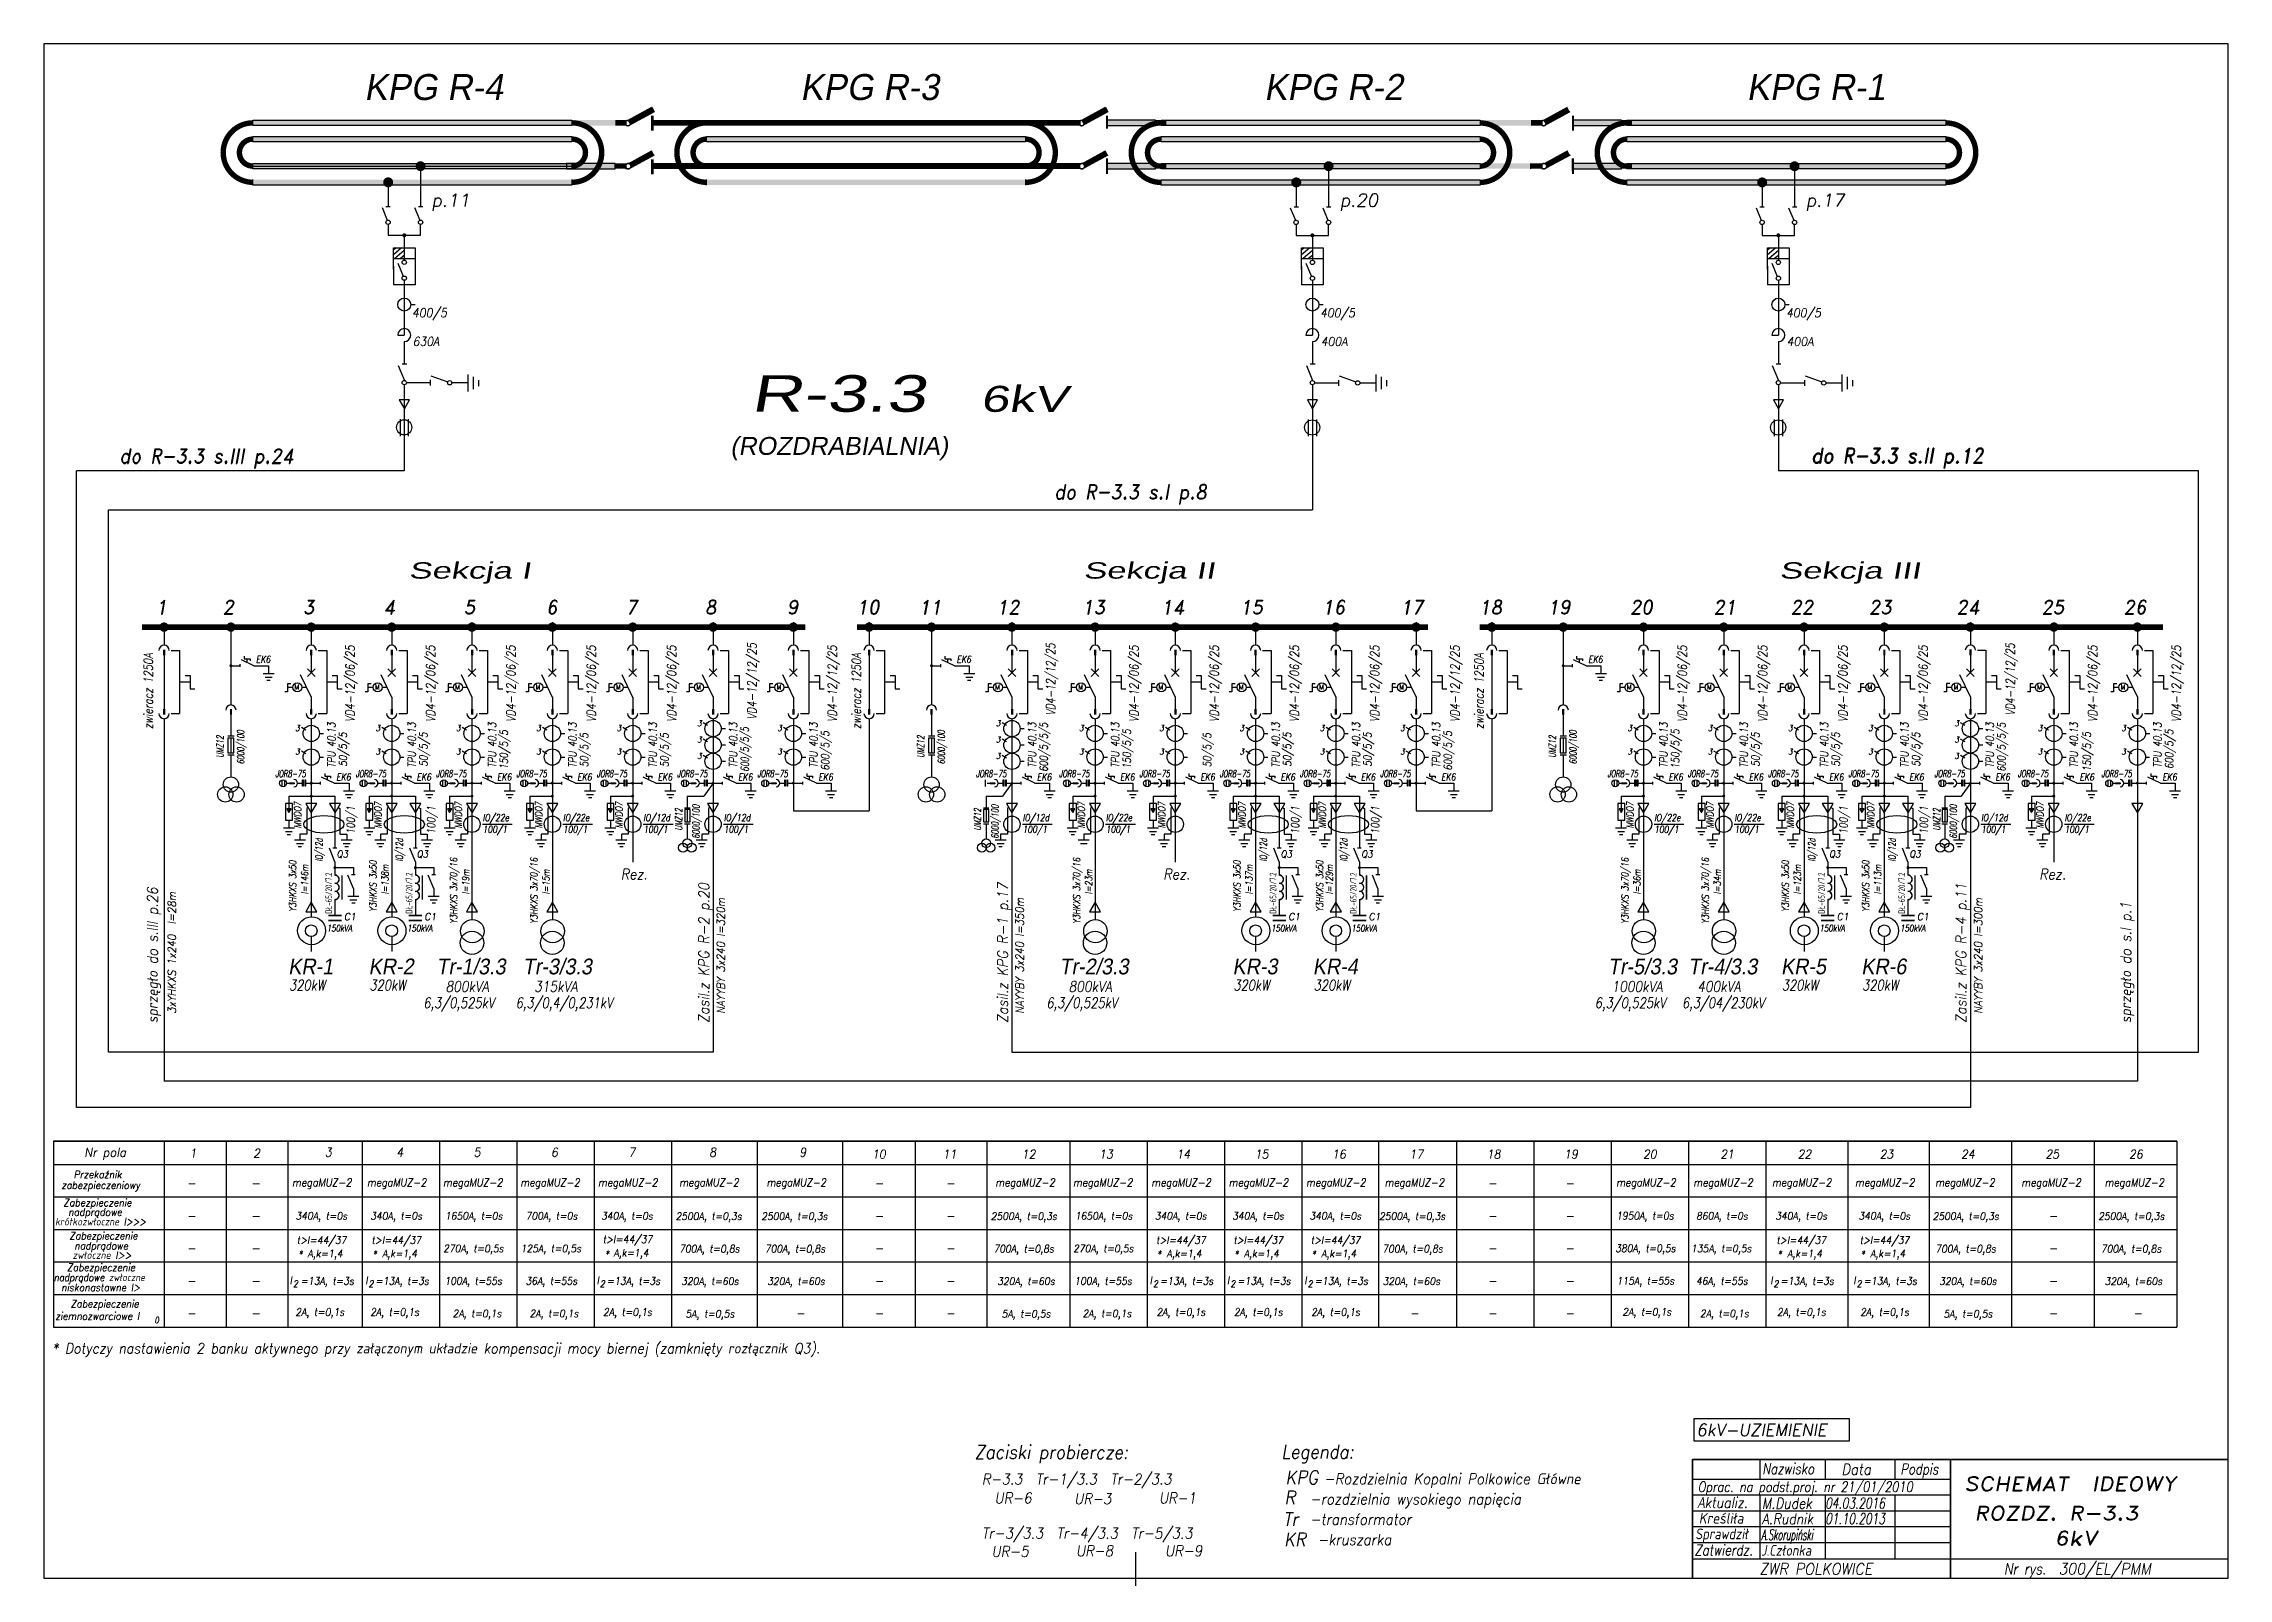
# Model space of a CAD drawing. Extents: x 0 to 420, y 0 to 295.
import ezdxf

# ---------------------------------------------------------------- set-up
doc = ezdxf.new("R2010")
doc.units = 0
doc.header["$MEASUREMENT"] = 0
doc.header["$PDMODE"] = 2
doc.header["$PDSIZE"] = 5
doc.layers.get('0').update_dxf_attribs({"linetype": 'CONTINUOUS'})
doc.layers.add('LINIE', color=4, linetype='CONTINUOUS')
doc.layers.add('STYKI', color=4, linetype='CONTINUOUS')
doc.styles.add('ROMAND', font='romand', dxfattribs={"width": 0.7, "oblique": 10, "height": 3.5})
doc.styles.add('ROMANS', font='romans', dxfattribs={"width": 0.8, "oblique": 10, "height": 1.99})
doc.styles.add('styl1', font='ARIAL.TTF', dxfattribs={"oblique": 10, "height": 1.82})
doc.styles.add('TECHNIC', font='te______.pfb', dxfattribs={"oblique": 10, "height": 12})

msp = doc.modelspace()

# ---------------------------------------------------------------- texts
at = {"color": 7, "oblique": 10}
for s, height, style, p in [('  KPG R-4', 4.99, 'TECHNIC', (57.9, 284.17)), ('  KPG R-3', 4.99, 'TECHNIC', (141.72, 284.17)), ('KPG R-2 ', 4.99, 'TECHNIC', (234.61, 284.17)), ('KPG R-1', 4.99, 'TECHNIC', (327.37, 284.17)), ('p.11', 2.495, 'ROMAND', (74.53, 263.67)), ('p.20', 2.495, 'ROMAND', (249.17, 263.67)), ('p.17', 2.495, 'ROMAND', (338.75, 263.67)), ('(ROZDRABIALNIA)', 3.438, 'styl1', (131.98, 215.95)), ('6kV-UZIEMIENIE', 2.3389, 'ROMAND', (317.73, 27.33))]:
    msp.add_text(s, height=height, dxfattribs=dict(at, style=style)).set_placement(p)
at = {"color": 7}
for s, height, style, oblique, width, p in [('400/5', 1.7, 'ROMANS', 10, 0.9, (70.83, 242.43)), ('400/5', 1.7, 'ROMANS', 10, 0.9, (245.41, 242.41)), ('400/5', 1.7, 'ROMANS', 10, 0.9, (334.99, 242.41)), ('630A', 1.7, 'ROMANS', 10, 0.9, (70.95, 236.91)), ('400A', 1.7, 'ROMANS', 10, 0.9, (245.53, 236.89)), ('400A', 1.7, 'ROMANS', 10, 0.9, (335.11, 236.89)), ('R-3.3', 7.038, 'styl1', 10, 1.4, (135.93, 224.23)), ('6kV', 5, 'styl1', 10, 1.4, (180.08, 224.22)), ('do R-3.3 s.III p.24', 2.8067, 'ROMAND', 10, 0.9, (14.51, 214.32)), ('do R-3.3 s.II p.12', 2.862, 'ROMAND', 10, 0.9, (339.8, 214.36)), ('do R-3.3 s.I p.8', 2.8067, 'ROMAND', 10, 0.9, (194.25, 207.43)), ('Sekcja I', 3.15, 'styl1', 10, 1.5, (70.17, 192.15)), ('Sekcja II', 3.15, 'styl1', 10, 1.5, (199.88, 192.15)), ('Sekcja III', 3.15, 'styl1', 10, 1.5, (333.68, 192.15)), ('1 ', 2.694, 'ROMAND', 10, 0.95, (21.54, 185.35)), ('2', 2.69, 'ROMAND', 10, 0.95, (34.4, 185.35)), ('3  ', 2.694, 'ROMAND', 10, 0.95, (49.84, 185.35)), ('4 ', 2.694, 'ROMAND', 10, 0.95, (65.3, 185.35)), ('5', 2.69, 'ROMAND', 10, 0.95, (80.75, 185.35)), ('6  ', 2.694, 'ROMAND', 10, 0.95, (96.57, 185.35)), ('7 ', 2.694, 'ROMAND', 10, 0.95, (111.98, 185.35)), ('8  ', 2.694, 'ROMAND', 10, 0.95, (127.12, 185.35)), ('9  ', 2.694, 'ROMAND', 10, 0.95, (142.89, 185.35)), ('10', 2.694, 'ROMAND', 10, 0.95, (156.29, 185.35)), ('11', 2.694, 'ROMAND', 10, 0.95, (168.27, 185.35)), ('12', 2.694, 'ROMAND', 10, 0.95, (183.21, 185.35)), ('13', 2.694, 'ROMAND', 10, 0.95, (199.66, 185.35)), ('14', 2.694, 'ROMAND', 10, 0.95, (214.83, 185.35)), ('15', 2.694, 'ROMAND', 10, 0.95, (230.01, 185.35)), ('16', 2.694, 'ROMAND', 10, 0.95, (245.81, 185.35)), ('17', 2.694, 'ROMAND', 10, 0.95, (260.87, 185.35)), ('18', 2.694, 'ROMAND', 10, 0.95, (275.98, 185.35)), ('19', 2.694, 'ROMAND', 10, 0.95, (289.15, 185.35)), ('20', 2.694, 'ROMAND', 10, 0.95, (304.95, 185.35)), ('21', 2.694, 'ROMAND', 10, 0.95, (321, 185.35)), ('22', 2.694, 'ROMAND', 10, 0.95, (335.81, 185.35)), ('23', 2.694, 'ROMAND', 10, 0.95, (350.88, 185.35)), ('24', 2.694, 'ROMAND', 10, 0.95, (367.72, 185.35)), ('25', 2.694, 'ROMAND', 10, 0.95, (384.05, 185.35)), ('26', 2.694, 'ROMAND', 10, 0.95, (399.85, 185.35)), ('EK6', 1.344, 'ROMANS', 10, 0.8, (40.81, 175.96)), ('EK6', 1.344, 'ROMANS', 10, 0.8, (175.51, 175.95)), ('EK6', 1.344, 'ROMANS', 10, 0.8, (296.95, 175.95)), ('3', 1.12, 'ROMANS', 15, 0.85, (48.36, 162.85)), ('3', 1.12, 'ROMANS', 15, 0.85, (63.82, 162.85)), ('3', 1.12, 'ROMANS', 15, 0.85, (79.27, 162.85)), ('3', 1.12, 'ROMANS', 15, 0.85, (94.71, 162.85)), ('3', 1.12, 'ROMANS', 15, 0.85, (110.16, 162.85)), ('3', 1.12, 'ROMANS', 15, 0.85, (125.61, 163.77)), ('3', 1.12, 'ROMANS', 15, 0.85, (141.05, 162.85)), ('3', 1.12, 'ROMANS', 15, 0.85, (183.07, 163.77)), ('3', 1.12, 'ROMANS', 15, 0.85, (199.05, 162.85)), ('3', 1.12, 'ROMANS', 15, 0.85, (214.48, 162.85)), ('3', 1.12, 'ROMANS', 15, 0.85, (229.91, 162.85)), ('3', 1.12, 'ROMANS', 15, 0.85, (245.34, 162.85)), ('3', 1.12, 'ROMANS', 15, 0.85, (260.77, 162.85)), ('3', 1.12, 'ROMANS', 15, 0.85, (304.49, 162.85)), ('3', 1.12, 'ROMANS', 15, 0.85, (319.92, 162.85)), ('3', 1.12, 'ROMANS', 15, 0.85, (335.35, 162.85)), ('3', 1.12, 'ROMANS', 15, 0.85, (350.78, 162.85)), ('3', 1.12, 'ROMANS', 15, 0.85, (367.34, 163.77)), ('3', 1.12, 'ROMANS', 15, 0.85, (383.38, 162.85)), ('3', 1.12, 'ROMANS', 15, 0.85, (399.44, 162.85)), ('3', 1.12, 'ROMANS', 15, 0.85, (125.61, 160.63)), ('3', 1.12, 'ROMANS', 15, 0.85, (183.07, 160.63)), ('3', 1.12, 'ROMANS', 15, 0.85, (367.34, 160.64)), ('3', 1.12, 'ROMANS', 15, 0.85, (48.36, 158.32)), ('3', 1.12, 'ROMANS', 15, 0.85, (63.82, 158.32)), ('3', 1.12, 'ROMANS', 15, 0.85, (79.27, 158.32)), ('3', 1.12, 'ROMANS', 15, 0.85, (94.71, 158.32)), ('3', 1.12, 'ROMANS', 15, 0.85, (110.16, 158.32)), ('3', 1.12, 'ROMANS', 15, 0.85, (125.61, 157.49)), ('3', 1.12, 'ROMANS', 15, 0.85, (141.05, 158.32)), ('3', 1.12, 'ROMANS', 15, 0.85, (183.07, 157.49)), ('3', 1.12, 'ROMANS', 15, 0.85, (199.05, 158.32)), ('3', 1.12, 'ROMANS', 15, 0.85, (214.48, 158.32)), ('3', 1.12, 'ROMANS', 15, 0.85, (229.91, 158.32)), ('3', 1.12, 'ROMANS', 15, 0.85, (245.34, 158.32)), ('3', 1.12, 'ROMANS', 15, 0.85, (260.77, 158.32)), ('3', 1.12, 'ROMANS', 15, 0.85, (304.49, 158.32)), ('3', 1.12, 'ROMANS', 15, 0.85, (319.92, 158.32)), ('3', 1.12, 'ROMANS', 15, 0.85, (335.35, 158.32)), ('3', 1.12, 'ROMANS', 15, 0.85, (350.78, 158.32)), ('3', 1.12, 'ROMANS', 15, 0.85, (367.33, 157.5)), ('3', 1.12, 'ROMANS', 15, 0.85, (383.37, 158.32)), ('3', 1.12, 'ROMANS', 15, 0.85, (399.43, 158.32)), ('JOR8-75', 1.344, 'ROMANS', 10, 0.7, (44.52, 154.01)), ('EK6', 1.344, 'ROMANS', 10, 0.8, (56.26, 153.36)), ('JOR8-75', 1.344, 'ROMANS', 10, 0.7, (59.97, 154.01)), ('EK6', 1.344, 'ROMANS', 10, 0.8, (71.71, 153.36)), ('JOR8-75', 1.344, 'ROMANS', 10, 0.7, (75.42, 154.01)), ('EK6', 1.344, 'ROMANS', 10, 0.8, (87.16, 153.36)), ('JOR8-75', 1.344, 'ROMANS', 10, 0.7, (90.87, 154.01)), ('EK6', 1.344, 'ROMANS', 10, 0.8, (102.6, 153.36)), ('JOR8-75', 1.344, 'ROMANS', 10, 0.7, (106.32, 154.01)), ('EK6', 1.344, 'ROMANS', 10, 0.8, (118.06, 153.36)), ('JOR8-75', 1.344, 'ROMANS', 10, 0.7, (121.76, 154.01)), ('EK6', 1.344, 'ROMANS', 10, 0.8, (133.5, 153.36)), ('JOR8-75', 1.344, 'ROMANS', 10, 0.7, (137.21, 154.01)), ('EK6', 1.344, 'ROMANS', 10, 0.8, (148.95, 153.36)), ('JOR8-75', 1.344, 'ROMANS', 10, 0.7, (179.23, 154.01)), ('EK6', 1.344, 'ROMANS', 10, 0.8, (190.97, 153.36)), ('JOR8-75', 1.344, 'ROMANS', 10, 0.7, (195.21, 154.01)), ('EK6', 1.344, 'ROMANS', 10, 0.8, (206.94, 153.36)), ('JOR8-75', 1.344, 'ROMANS', 10, 0.7, (210.64, 154.01)), ('EK6', 1.344, 'ROMANS', 10, 0.8, (222.38, 153.36)), ('JOR8-75', 1.344, 'ROMANS', 10, 0.7, (226.07, 154.01)), ('EK6', 1.344, 'ROMANS', 10, 0.8, (237.81, 153.36)), ('JOR8-75', 1.344, 'ROMANS', 10, 0.7, (241.5, 154.01)), ('EK6', 1.344, 'ROMANS', 10, 0.8, (253.24, 153.36)), ('JOR8-75', 1.344, 'ROMANS', 10, 0.7, (256.93, 154.01)), ('EK6', 1.344, 'ROMANS', 10, 0.8, (268.67, 153.36)), ('JOR8-75', 1.344, 'ROMANS', 10, 0.7, (300.65, 154.01)), ('EK6', 1.344, 'ROMANS', 10, 0.8, (312.38, 153.36)), ('JOR8-75', 1.344, 'ROMANS', 10, 0.7, (316.08, 154.01)), ('EK6', 1.344, 'ROMANS', 10, 0.8, (327.82, 153.36)), ('JOR8-75', 1.344, 'ROMANS', 10, 0.7, (331.51, 154.01)), ('EK6', 1.344, 'ROMANS', 10, 0.8, (343.25, 153.36)), ('JOR8-75', 1.344, 'ROMANS', 10, 0.7, (346.94, 154.01)), ('EK6', 1.344, 'ROMANS', 10, 0.8, (358.68, 153.36)), ('JOR8-75', 1.344, 'ROMANS', 10, 0.7, (363.49, 154.01)), ('EK6', 1.344, 'ROMANS', 10, 0.8, (375.23, 153.37)), ('JOR8-75', 1.344, 'ROMANS', 10, 0.7, (379.53, 154.01)), ('EK6', 1.344, 'ROMANS', 10, 0.8, (391.43, 153.36)), ('JOR8-75', 1.344, 'ROMANS', 10, 0.7, (395.59, 154.01)), ('EK6', 1.344, 'ROMANS', 10, 0.8, (407.33, 153.36)), ('IO/22e', 1.344, 'ROMANS', 10, 0.8, (84.4, 145.54)), ('IO/22e', 1.344, 'ROMANS', 10, 0.8, (99.84, 145.54)), ('IO/12d', 1.344, 'ROMANS', 10, 0.8, (115.29, 145.54)), ('IO/12d', 1.344, 'ROMANS', 10, 0.8, (130.74, 145.54)), ('IO/12d', 1.344, 'ROMANS', 10, 0.8, (188.2, 145.54)), ('IO/22e', 1.344, 'ROMANS', 10, 0.8, (204.18, 145.54)), ('IO/22e', 1.344, 'ROMANS', 10, 0.8, (309.62, 145.54)), ('IO/22e', 1.344, 'ROMANS', 10, 0.8, (325.05, 145.54)), ('IO/12d', 1.344, 'ROMANS', 10, 0.8, (372.47, 145.54)), ('IO/22e', 1.344, 'ROMANS', 10, 0.8, (388.51, 145.54)), ('100/1', 1.344, 'ROMANS', 10, 0.8, (84.4, 143.28)), ('100/1', 1.344, 'ROMANS', 10, 0.8, (99.84, 143.28)), ('100/1', 1.344, 'ROMANS', 10, 0.8, (115.29, 143.28)), ('100/1', 1.344, 'ROMANS', 10, 0.8, (130.74, 143.28)), ('100/1', 1.344, 'ROMANS', 10, 0.8, (188.2, 143.28)), ('100/1', 1.344, 'ROMANS', 10, 0.8, (204.18, 143.28)), ('100/1', 1.344, 'ROMANS', 10, 0.8, (309.62, 143.28)), ('100/1', 1.344, 'ROMANS', 10, 0.8, (325.05, 143.28)), ('100/1', 1.344, 'ROMANS', 10, 0.8, (372.47, 143.28)), ('100/1', 1.344, 'ROMANS', 10, 0.8, (388.51, 143.28)), ('Q3', 1.344, 'ROMANS', 10, 0.9, (56.33, 138.55)), ('Q3', 1.344, 'ROMANS', 10, 0.9, (71.72, 138.54)), ('Q3', 1.344, 'ROMANS', 10, 0.9, (237.81, 138.54)), ('Q3', 1.344, 'ROMANS', 10, 0.9, (253.31, 138.55)), ('Q3', 1.344, 'ROMANS', 10, 0.9, (343.25, 138.54)), ('Q3', 1.344, 'ROMANS', 10, 0.9, (358.69, 138.54)), ('Rez.', 2.021, 'ROMAND', 10, 0.9, (110.94, 134.32)), ('Rez.', 2.021, 'ROMAND', 10, 0.9, (215.26, 134.32)), ('Rez.', 2.021, 'ROMAND', 10, 0.9, (383.65, 134.32)), ('C1', 1.382, 'ROMAND', 10, 0.95, (57.73, 126.46)), ('C1', 1.382, 'ROMAND', 10, 0.95, (73.18, 126.46)), ('C1', 1.382, 'ROMAND', 10, 0.95, (239.28, 126.46)), ('C1', 1.382, 'ROMAND', 10, 0.95, (254.71, 126.46)), ('C1', 1.382, 'ROMAND', 10, 0.95, (344.72, 126.46)), ('C1', 1.382, 'ROMAND', 10, 0.95, (360.15, 126.46)), ('150kVA         ', 1.2528, 'ROMANS', 10, 0.8, (54.42, 124.32)), ('150kVA         ', 1.2528, 'ROMANS', 10, 0.8, (69.87, 124.32)), ('150kVA         ', 1.2528, 'ROMANS', 10, 0.8, (235.97, 124.32)), ('150kVA         ', 1.2528, 'ROMANS', 10, 0.8, (251.4, 124.32)), ('150kVA         ', 1.2528, 'ROMANS', 10, 0.8, (341.41, 124.32)), ('150kVA         ', 1.2528, 'ROMANS', 10, 0.8, (356.9, 124.33)), ('KR-1', 3.024, 'styl1', 10, 0.9, (47, 116.08)), ('KR-2', 3.024, 'styl1', 10, 0.9, (62.45, 116.08)), ('Tr-1/3.3', 3.024, 'styl1', 10, 0.9, (75.49, 116.07)), ('Tr-3/3.3', 3.024, 'styl1', 10, 0.9, (92.09, 116.07)), ('Tr-2/3.3', 3.024, 'styl1', 10, 0.9, (195.27, 116.07)), ('KR-3', 3.024, 'styl1', 10, 0.9, (228.55, 116.08)), ('KR-4', 3.024, 'styl1', 10, 0.9, (243.98, 116.08)), ('Tr-5/3.3', 3.024, 'styl1', 10, 0.9, (300.71, 116.07)), ('Tr-4/3.3', 3.024, 'styl1', 10, 0.9, (316.14, 116.07)), ('KR-5', 3.024, 'styl1', 10, 0.9, (333.99, 116.08)), ('KR-6', 3.024, 'styl1', 10, 0.9, (349.42, 116.08)), ('320kW', 2.021, 'ROMAND', 10, 0.8, (47.18, 112.98)), ('320kW', 2.021, 'ROMAND', 10, 0.8, (62.63, 112.98)), ('800kVA', 2.021, 'ROMAND', 10, 0.85, (77.26, 112.72)), ('315kVA', 2.021, 'ROMAND', 10, 0.85, (94.3, 112.72)), ('800kVA', 2.021, 'ROMAND', 10, 0.85, (197.04, 112.72)), ('320kW', 2.021, 'ROMAND', 10, 0.8, (228.73, 112.98)), ('320kW', 2.021, 'ROMAND', 10, 0.8, (244.16, 112.98)), ('1000kVA', 2.021, 'ROMAND', 10, 0.85, (301.43, 112.72)), ('400kVA', 2.021, 'ROMAND', 10, 0.85, (317.91, 112.72)), ('320kW', 2.021, 'ROMAND', 10, 0.8, (334.17, 112.98)), ('320kW', 2.021, 'ROMAND', 10, 0.8, (349.6, 112.98)), ('6,3/0,525kV', 2.0208, 'ROMAND', 10, 0.8, (72.99, 109.6)), ('6,3/0,4/0,231kV', 2.0208, 'ROMAND', 10, 0.8, (90.74, 109.6)), ('6,3/0,525kV', 2.0208, 'ROMAND', 10, 0.8, (192.77, 109.6)), ('6,3/0,525kV', 2.0208, 'ROMAND', 10, 0.8, (298.21, 109.6)), ('6,3/04/230kV', 2.0208, 'ROMAND', 10, 0.8, (314.97, 109.6)), ('Nr pola', 1.7, 'ROMAND', 10, 0.95, (7.81, 81)), ('1', 1.7, 'ROMAND', 10, 0.9, (28.06, 80.84)), ('2', 1.7, 'ROMAND', 10, 0.9, (40.29, 80.84)), ('3', 1.7, 'ROMAND', 10, 0.9, (54.05, 81.02)), ('4', 1.7, 'ROMAND', 10, 0.9, (67.81, 81.02)), ('5', 1.7, 'ROMAND', 10, 0.9, (82.67, 81.02)), ('6', 1.7, 'ROMAND', 10, 0.9, (97.54, 81.02)), ('7', 1.7, 'ROMAND', 10, 0.9, (112.41, 81.02)), ('8', 1.7, 'ROMAND', 10, 0.9, (127.96, 81.02)), ('9', 1.7, 'ROMAND', 10, 0.9, (145.27, 81.02)), ('10', 1.7, 'ROMAND', 10, 0.9, (159.26, 80.66)), ('11', 1.7, 'ROMAND', 10, 0.9, (172.87, 80.66)), ('12', 1.7, 'ROMAND', 10, 0.9, (188.06, 80.66)), ('13', 1.7, 'ROMAND', 10, 0.9, (202.93, 80.66)), ('14', 1.7, 'ROMAND', 10, 0.9, (217.79, 80.66)), ('15', 1.7, 'ROMAND', 10, 0.9, (232.85, 80.66)), ('16', 1.7, 'ROMAND', 10, 0.9, (247.72, 80.66)), ('17', 1.7, 'ROMAND', 10, 0.9, (262.59, 80.66)), ('18', 1.7, 'ROMAND', 10, 0.9, (277.45, 80.66)), ('19', 1.7, 'ROMAND', 10, 0.9, (292.32, 80.66)), ('20', 1.7, 'ROMAND', 10, 0.9, (307.47, 80.66)), ('21', 1.7, 'ROMAND', 10, 0.9, (322.34, 80.66)), ('22', 1.7, 'ROMAND', 10, 0.9, (337.21, 80.66)), ('23', 1.7, 'ROMAND', 10, 0.9, (352.97, 80.66)), ('24', 1.7, 'ROMAND', 10, 0.9, (368.63, 80.66)), ('25', 1.7, 'ROMAND', 10, 0.9, (384.85, 80.66)), ('26', 1.7, 'ROMAND', 10, 0.9, (400.92, 80.66)), ('zabezpieczeniowy', 1.44, 'ROMAND', 10, 0.9, (3.41, 74.81)), ('Przekaźnik ', 1.44, 'ROMAND', 10, 0.9, (5.77, 76.88)), ('-', 1.99, 'ROMANS', 10, 0.8, (27.5, 74.94)), ('-', 1.99, 'ROMANS', 10, 0.8, (39.81, 74.94)), ('megaMUZ-2', 1.5, 'ROMAND', 10, 0.9, (47.76, 75.31)), ('megaMUZ-2', 1.5, 'ROMAND', 10, 0.9, (62.14, 75.31)), ('megaMUZ-2', 1.5, 'ROMAND', 10, 0.9, (76.79, 75.31)), ('megaMUZ-2', 1.5, 'ROMAND', 10, 0.9, (91.62, 75.31)), ('megaMUZ-2', 1.5, 'ROMAND', 10, 0.9, (106.58, 75.31)), ('megaMUZ-2', 1.5, 'ROMAND', 10, 0.9, (122.18, 75.31)), ('megaMUZ-2', 1.5, 'ROMAND', 10, 0.9, (138.97, 75.31)), ('-', 1.99, 'ROMANS', 10, 0.8, (159.66, 74.94)), ('-', 1.99, 'ROMANS', 10, 0.8, (173.39, 74.94)), ('megaMUZ-2', 1.5, 'ROMAND', 10, 0.9, (182.96, 75.31)), ('megaMUZ-2', 1.5, 'ROMAND', 10, 0.9, (197.89, 75.31)), ('megaMUZ-2', 1.5, 'ROMAND', 10, 0.9, (212.97, 75.31)), ('megaMUZ-2', 1.5, 'ROMAND', 10, 0.9, (227.84, 75.31)), ('megaMUZ-2', 1.5, 'ROMAND', 10, 0.9, (242.71, 75.31)), ('megaMUZ-2', 1.5, 'ROMAND', 10, 0.9, (257.81, 75.31)), ('-', 1.99, 'ROMANS', 10, 0.8, (277.61, 74.94)), ('-', 1.99, 'ROMANS', 10, 0.8, (292.47, 74.94)), ('megaMUZ-2', 1.5, 'ROMAND', 10, 0.9, (302.32, 75.31)), ('megaMUZ-2', 1.5, 'ROMAND', 10, 0.9, (317.16, 75.31)), ('megaMUZ-2', 1.5, 'ROMAND', 10, 0.9, (332.26, 75.31)), ('megaMUZ-2', 1.5, 'ROMAND', 10, 0.9, (348.25, 75.31)), ('megaMUZ-2', 1.5, 'ROMAND', 10, 0.9, (363.65, 75.31)), ('megaMUZ-2', 1.5, 'ROMAND', 10, 0.9, (380.23, 75.31)), ('megaMUZ-2', 1.5, 'ROMAND', 10, 0.9, (396.22, 75.31)), ('Zabezpieczenie ', 1.44, 'ROMAND', 10, 0.9, (3.78, 71.47)), ('krótkozwłoczne I>>>', 1.44, 'ROMAND', 10, 0.87, (2.2, 67.8)), ('nadprądowe ', 1.44, 'ROMAND', 10, 0.9, (4.72, 69.65)), ('-', 1.99, 'ROMANS', 10, 0.8, (27.5, 68.69)), ('-', 1.99, 'ROMANS', 10, 0.8, (39.81, 68.69)), ('340A, t=0s', 1.44, 'ROMAND', 10, 0.9, (48.42, 68.91)), ('340A, t=0s', 1.44, 'ROMAND', 10, 0.9, (62.8, 68.91)), ('1650A, t=0s', 1.44, 'ROMAND', 10, 0.9, (77.16, 68.91)), ('700A, t=0s', 1.44, 'ROMAND', 10, 0.9, (92.67, 68.91)), ('340A, t=0s', 1.44, 'ROMAND', 10, 0.9, (107.17, 68.91)), ('2500A, t=0,3s', 1.44, 'ROMAND', 10, 0.9, (121.48, 68.85)), ('2500A, t=0,3s', 1.44, 'ROMAND', 10, 0.9, (137.96, 68.85)), ('-', 1.99, 'ROMANS', 10, 0.8, (159.66, 68.69)), ('-', 1.99, 'ROMANS', 10, 0.8, (173.39, 68.69)), ('2500A, t=0,3s', 1.44, 'ROMAND', 10, 0.9, (182.08, 68.85)), ('1650A, t=0s', 1.44, 'ROMAND', 10, 0.9, (198.26, 68.91)), ('340A, t=0s', 1.44, 'ROMAND', 10, 0.9, (213.63, 68.91)), ('340A, t=0s', 1.44, 'ROMAND', 10, 0.9, (228.5, 68.91)), ('340A, t=0s', 1.44, 'ROMAND', 10, 0.9, (243.36, 68.91)), ('2500A, t=0,3s', 1.44, 'ROMAND', 10, 0.9, (256.74, 68.85)), ('-', 1.99, 'ROMANS', 10, 0.8, (277.61, 68.69)), ('-', 1.99, 'ROMANS', 10, 0.8, (292.47, 68.69)), ('1950A, t=0s', 1.44, 'ROMAND', 10, 0.9, (302.32, 68.95)), ('860A, t=0s', 1.44, 'ROMAND', 10, 0.9, (317.68, 68.91)), ('340A, t=0s', 1.44, 'ROMAND', 10, 0.9, (332.92, 68.91)), ('340A, t=0s', 1.44, 'ROMAND', 10, 0.9, (348.91, 68.91)), ('2500A, t=0,3s', 1.44, 'ROMAND', 10, 0.9, (363.16, 68.85)), ('-', 1.99, 'ROMANS', 10, 0.8, (385.38, 68.69)), ('2500A, t=0,3s', 1.44, 'ROMAND', 10, 0.9, (394.99, 68.85)), ('Zabezpieczenie ', 1.44, 'ROMAND', 10, 0.9, (4.94, 65.08)), ('nadprądowe ', 1.44, 'ROMAND', 10, 0.9, (5.89, 63.16)), ('-', 1.99, 'ROMANS', 10, 0.8, (27.5, 62.44)), ('-', 1.99, 'ROMANS', 10, 0.8, (39.81, 62.44)), ('t>I=44/37 ', 1.44, 'ROMAND', 10, 0.9, (48.65, 64.26)), ('A,k=1,4', 1.44, 'ROMAND', 10, 0.9, (50.75, 61.67)), ('t>I=44/37 ', 1.44, 'ROMAND', 10, 0.9, (63.02, 64.26)), ('A,k=1,4', 1.44, 'ROMAND', 10, 0.9, (65.07, 61.67)), ('270A, t=0,5s', 1.44, 'ROMAND', 10, 0.9, (76.81, 62.66)), ('125A, t=0,5s', 1.44, 'ROMAND', 10, 0.9, (91.71, 62.66)), ('t>I=44/37 ', 1.44, 'ROMAND', 10, 0.9, (107.47, 64.4)), ('A,k=1,4', 1.44, 'ROMAND', 10, 0.9, (109.57, 61.81)), ('700A, t=0,8s', 1.44, 'ROMAND', 10, 0.9, (122.18, 62.6)), ('700A, t=0,8s', 1.44, 'ROMAND', 10, 0.9, (138.65, 62.6)), ('-', 1.99, 'ROMANS', 10, 0.8, (159.66, 62.44)), ('-', 1.99, 'ROMANS', 10, 0.8, (173.39, 62.44)), ('700A, t=0,8s', 1.44, 'ROMAND', 10, 0.9, (182.61, 62.6)), ('270A, t=0,5s', 1.44, 'ROMAND', 10, 0.9, (197.92, 62.66)), ('t>I=44/37 ', 1.44, 'ROMAND', 10, 0.9, (213.86, 64.26)), ('A,k=1,4', 1.44, 'ROMAND', 10, 0.9, (215.9, 61.67)), ('t>I=44/37 ', 1.44, 'ROMAND', 10, 0.9, (228.72, 64.26)), ('A,k=1,4', 1.44, 'ROMAND', 10, 0.9, (230.76, 61.67)), ('t>I=44/37 ', 1.44, 'ROMAND', 10, 0.9, (243.59, 64.26)), ('A,k=1,4', 1.44, 'ROMAND', 10, 0.9, (245.63, 61.67)), ('700A, t=0,8s', 1.44, 'ROMAND', 10, 0.9, (257.37, 62.6)), ('-', 1.99, 'ROMANS', 10, 0.8, (277.61, 62.44)), ('-', 1.99, 'ROMANS', 10, 0.8, (292.47, 62.44)), ('380A, t=0,5s', 1.44, 'ROMAND', 10, 0.9, (302.14, 62.69)), ('135A, t=0,5s', 1.44, 'ROMAND', 10, 0.9, (316.72, 62.66)), ('t>I=44/37 ', 1.44, 'ROMAND', 10, 0.9, (333.14, 64.26)), ('A,k=1,4', 1.44, 'ROMAND', 10, 0.9, (335.19, 61.67)), ('t>I=44/37 ', 1.44, 'ROMAND', 10, 0.9, (349.13, 64.26)), ('A,k=1,4', 1.44, 'ROMAND', 10, 0.9, (351.17, 61.67)), ('700A, t=0,8s', 1.44, 'ROMAND', 10, 0.9, (363.69, 62.6)), ('-', 1.99, 'ROMANS', 10, 0.8, (385.38, 62.44)), ('700A, t=0,8s', 1.44, 'ROMAND', 10, 0.9, (395.52, 62.6)), ('Zabezpieczenie ', 1.44, 'ROMAND', 10, 0.9, (4.48, 59.01)), ('zwłoczne I>>', 1.44, 'ROMAND', 10, 0.9, (5.54, 61.37)), ('*', 1.3, 'ROMAND', 10, 0.9, (48.97, 61.67)), ('*', 1.3, 'ROMAND', 10, 0.9, (63.24, 61.67)), ('*', 1.3, 'ROMAND', 10, 0.9, (107.91, 61.67)), ('*', 1.3, 'ROMAND', 10, 0.9, (214.07, 61.67)), ('*', 1.3, 'ROMAND', 10, 0.9, (228.94, 61.67)), ('*', 1.3, 'ROMAND', 10, 0.9, (243.81, 61.67)), ('*', 1.3, 'ROMAND', 10, 0.9, (333.36, 61.67)), ('*', 1.3, 'ROMAND', 10, 0.9, (349.35, 61.67)), ('nadprądowe zwłoczne', 1.44, 'ROMAND', 10, 0.85, (1.93, 57.09)), ('niskonastawne I>', 1.44, 'ROMAND', 10, 0.9, (3.37, 55.14)), ('-', 1.99, 'ROMANS', 10, 0.8, (27.5, 56.19)), ('-', 1.99, 'ROMANS', 10, 0.8, (39.81, 56.19)), ('I', 1.44, 'ROMAND', 10, 0.9, (47.29, 56.52)), ('2', 1.3, 'ROMAND', 10, 0.9, (47.91, 55.93)), ('=13A, t=3s', 1.44, 'ROMAND', 10, 0.9, (49.38, 56.41)), ('I', 1.44, 'ROMAND', 10, 0.9, (61.81, 56.52)), ('2', 1.3, 'ROMAND', 10, 0.9, (62.43, 55.93)), ('=13A, t=3s', 1.44, 'ROMAND', 10, 0.9, (63.76, 56.41)), ('100A, t=55s', 1.44, 'ROMAND', 10, 0.9, (77.06, 56.41)), ('36A, t=55s', 1.44, 'ROMAND', 10, 0.9, (92.65, 56.41)), ('I', 1.44, 'ROMAND', 10, 0.9, (106.29, 56.52)), ('2', 1.3, 'ROMAND', 10, 0.9, (106.91, 55.93)), ('=13A, t=3s', 1.44, 'ROMAND', 10, 0.9, (108.24, 56.41)), ('320A, t=60s', 1.44, 'ROMAND', 10, 0.9, (122.55, 56.35)), ('320A, t=60s', 1.44, 'ROMAND', 10, 0.9, (139.11, 56.35)), ('-', 1.99, 'ROMANS', 10, 0.8, (159.66, 56.19)), ('-', 1.99, 'ROMANS', 10, 0.8, (173.39, 56.19)), ('320A, t=60s', 1.44, 'ROMAND', 10, 0.9, (183.32, 56.35)), ('100A, t=55s', 1.44, 'ROMAND', 10, 0.9, (198.16, 56.41)), ('I', 1.44, 'ROMAND', 10, 0.9, (212.64, 56.52)), ('2', 1.3, 'ROMAND', 10, 0.9, (213.26, 55.93)), ('=13A, t=3s', 1.44, 'ROMAND', 10, 0.9, (214.59, 56.41)), ('I', 1.44, 'ROMAND', 10, 0.9, (227.51, 56.52)), ('2', 1.3, 'ROMAND', 10, 0.9, (228.13, 55.93)), ('=13A, t=3s', 1.44, 'ROMAND', 10, 0.9, (229.46, 56.41)), ('I', 1.44, 'ROMAND', 10, 0.9, (242.38, 56.52)), ('2', 1.3, 'ROMAND', 10, 0.9, (243, 55.93)), ('=13A, t=3s', 1.44, 'ROMAND', 10, 0.9, (244.33, 56.41)), ('320A, t=60s', 1.44, 'ROMAND', 10, 0.9, (257.42, 56.35)), ('-', 1.99, 'ROMANS', 10, 0.8, (277.61, 56.19)), ('-', 1.99, 'ROMANS', 10, 0.8, (292.47, 56.19)), ('115A, t=55s', 1.44, 'ROMAND', 10, 0.9, (302.42, 56.42)), ('46A, t=55s', 1.44, 'ROMAND', 10, 0.9, (317.67, 56.41)), ('I', 1.44, 'ROMAND', 10, 0.9, (331.93, 56.52)), ('2', 1.3, 'ROMAND', 10, 0.9, (332.55, 55.93)), ('=13A, t=3s', 1.44, 'ROMAND', 10, 0.9, (333.88, 56.41)), ('I', 1.44, 'ROMAND', 10, 0.9, (347.92, 56.52)), ('2', 1.3, 'ROMAND', 10, 0.9, (348.54, 55.93)), ('=13A, t=3s', 1.44, 'ROMAND', 10, 0.9, (349.87, 56.41)), ('320A, t=60s', 1.44, 'ROMAND', 10, 0.9, (364.4, 56.35)), ('-', 1.99, 'ROMANS', 10, 0.8, (385.38, 56.19)), ('320A, t=60s', 1.44, 'ROMAND', 10, 0.9, (396.23, 56.35)), ('ziemnozwarciowe I', 1.44, 'ROMAND', 10, 0.9, (2.23, 49.66)), ('Zabezpieczenie ', 1.44, 'ROMAND', 10, 0.9, (5.18, 52.01)), ('-', 1.99, 'ROMANS', 10, 0.8, (27.5, 49.94)), ('-', 1.99, 'ROMANS', 10, 0.8, (39.81, 49.94)), ('2A, t=0,1s', 1.44, 'ROMAND', 10, 0.9, (48.39, 50.43)), ('2A, t=0,1s', 1.44, 'ROMAND', 10, 0.9, (62.77, 50.43)), ('2A, t=0,1s', 1.44, 'ROMAND', 10, 0.9, (78.63, 50.16)), ('2A, t=0,1s', 1.44, 'ROMAND', 10, 0.9, (93.42, 50.16)), ('2A, t=0,1s', 1.44, 'ROMAND', 10, 0.9, (107.54, 50.43)), ('5A, t=0,5s', 1.44, 'ROMAND', 10, 0.9, (123.4, 50.1)), ('-', 1.99, 'ROMANS', 10, 0.8, (144.58, 49.94)), ('-', 1.99, 'ROMANS', 10, 0.8, (159.66, 49.94)), ('-', 1.99, 'ROMANS', 10, 0.8, (173.39, 49.94)), ('5A, t=0,5s', 1.44, 'ROMAND', 10, 0.9, (184.18, 50.1)), ('2A, t=0,1s', 1.44, 'ROMAND', 10, 0.9, (199.73, 50.16)), ('2A, t=0,1s', 1.44, 'ROMAND', 10, 0.9, (213.94, 50.43)), ('2A, t=0,1s', 1.44, 'ROMAND', 10, 0.9, (228.81, 50.43)), ('2A, t=0,1s', 1.44, 'ROMAND', 10, 0.9, (243.67, 50.43)), ('-', 1.99, 'ROMANS', 10, 0.8, (262.61, 49.94)), ('-', 1.99, 'ROMANS', 10, 0.8, (277.61, 49.94)), ('-', 1.99, 'ROMANS', 10, 0.8, (292.47, 49.94)), ('2A, t=0,1s', 1.44, 'ROMAND', 10, 0.9, (303.52, 50.46)), ('2A, t=0,1s', 1.44, 'ROMAND', 10, 0.9, (318.43, 50.16)), ('2A, t=0,1s', 1.44, 'ROMAND', 10, 0.9, (333.23, 50.43)), ('2A, t=0,1s', 1.44, 'ROMAND', 10, 0.9, (349.22, 50.43)), ('5A, t=0,5s', 1.44, 'ROMAND', 10, 0.9, (365.26, 50.1)), ('-', 1.99, 'ROMANS', 10, 0.8, (385.38, 49.94)), ('-', 1.99, 'ROMANS', 10, 0.8, (401.66, 49.94)), ('0', 1.2, 'ROMAND', 10, 0.8, (21.32, 49)), ('* Dotyczy nastawienia 2 banku aktywnego przy załączonym układzie kompensacji mocy biernej (zamknięty rozłącznik Q3).', 2, 'ROMAND', 10, 0.89, (1.64, 43.18)), ('Zaciski probiercze:', 2.5987, 'ROMAND', 10, 0.9, (178.94, 22.93)), ('Legenda:', 2.599, 'ROMAND', 10, 0.9, (237.94, 22.99)), ('Nazwisko', 2.069, 'ROMANS', 10, 0.8, (330.39, 20.01)), ('Data', 2.069, 'ROMANS', 10, 0.9, (345.65, 19.87)), ('Podpis', 2.069, 'ROMANS', 10, 0.8, (356.95, 19.92)), ('R-3.3  Tr-1/3.3  Tr-2/3.3     ', 2.079, 'ROMANS', 10, 0.9, (180.37, 17.99)), ('KPG', 2.599, 'ROMAND', 10, 0.9, (238.72, 18.05)), ('-Rozdzielnia Kopalni Polkowice Główne', 2.079, 'ROMANS', 10, 0.9, (246.14, 18.05)), ('Oprac. na podst.proj. nr 21/01/2010', 1.99, 'ROMANS', 10, 0.8, (317.99, 16.56)), ('UR-6', 2.079, 'ROMANS', 10, 0.9, (182.81, 14.35)), ('UR-3', 2.079, 'ROMANS', 10, 0.9, (198.13, 14.21)), ('UR-1    ', 2.079, 'ROMANS', 10, 0.9, (214.42, 14.35)), ('Tr', 2.599, 'ROMAND', 10, 0.9, (238.29, 10.03)), ('R', 2.6, 'ROMAND', 10, 0.9, (238.54, 14.18)), ('-rozdzielnia wysokiego napięcia', 2.079, 'ROMANS', 10, 0.9, (243.45, 14.16)), ('Aktualiz.', 2.069, 'ROMANS', 10, 0.85, (317.97, 13.49)), ('M.Dudek', 2.068, 'ROMANS', 10, 0.85, (330.33, 13.34)), ('04.03.2016', 2.068, 'ROMANS', 10, 0.72, (342.51, 13.37)), ('Tr-3/3.3  Tr-4/3.3  Tr-5/3.3     ', 2.079, 'ROMANS', 10, 0.9, (180.37, 7.59)), ('KR', 2.599, 'ROMAND', 10, 0.9, (238.45, 6.13)), ('-transformator', 2.079, 'ROMANS', 10, 0.9, (243.45, 10.26)), ('-kruszarka', 2.079, 'ROMANS', 10, 0.9, (244.9, 6.36)), ('Sprawdził', 2.069, 'ROMANS', 10, 0.8, (317.52, 7.47)), ('Kreśliła', 2.069, 'ROMANS', 10, 0.85, (318.22, 10.47)), ('A.Skorupiński', 2.0678, 'ROMANS', 10, 0.55, (330.18, 7.3)), ('A.Rudnik', 2.068, 'ROMANS', 10, 0.85, (330.33, 10.35)), ('01.10.2013', 2.068, 'ROMANS', 10, 0.72, (342.51, 10.39)), ('UR-5', 2.079, 'ROMANS', 10, 0.9, (182.23, 4.08)), ('UR-8', 2.079, 'ROMANS', 10, 0.9, (198.47, 4.2)), ('UR-9', 2.079, 'ROMANS', 10, 0.9, (215.59, 4.2)), ('Zatwierdz.', 2.069, 'ROMANS', 10, 0.8, (317.38, 4.35)), ('J.Członka', 2.068, 'ROMANS', 10, 0.8, (330.18, 4.3)), ('ZWR POLKOWICE', 2.2, 'ROMAND', 10, 0.9, (329.85, 0.66)), ('Nr rys.', 2.2, 'ROMANS', 10, 0.8, (376.89, 0.7)), ('300/EL/PMM', 2.2, 'ROMANS', 10, 0.9, (387.38, 0.69))]:
    msp.add_text(s, height=height, dxfattribs=dict(at, style=style, oblique=oblique, width=width)).set_placement(p)
at = {"color": 7, "oblique": 10}
for s, height, style, width, p in [('zwieracz 1250A', 1.728, 'ROMANS', 0.8, (20.96, 163.23)), ('VD4-12/06/25', 1.728, 'ROMANS', 0.8, (59.78, 164.55)), ('VD4-12/06/25', 1.728, 'ROMANS', 0.8, (75.24, 164.55)), ('VD4-12/06/25', 1.728, 'ROMANS', 0.8, (90.68, 164.55)), ('VD4-12/06/25', 1.728, 'ROMANS', 0.8, (106.13, 164.55)), ('VD4-12/06/25', 1.728, 'ROMANS', 0.8, (121.58, 164.55)), ('VD4-12/12/25', 1.728, 'ROMANS', 0.8, (137.03, 165.02)), ('VD4-12/12/25', 1.728, 'ROMANS', 0.8, (152.47, 164.55)), ('zwieracz 1250A', 1.728, 'ROMANS', 0.8, (157.09, 163.23)), ('VD4-12/12/25', 1.728, 'ROMANS', 0.75, (194.45, 165.86)), ('VD4-12/06/25', 1.728, 'ROMANS', 0.8, (210.47, 164.55)), ('VD4-12/06/25', 1.728, 'ROMANS', 0.8, (225.9, 164.55)), ('VD4-12/06/25', 1.728, 'ROMANS', 0.8, (241.33, 164.55)), ('VD4-12/06/25', 1.728, 'ROMANS', 0.8, (256.76, 164.55)), ('VD4-12/12/25', 1.728, 'ROMANS', 0.8, (272.19, 164.55)), ('zwieracz 1250A', 1.728, 'ROMANS', 0.8, (276.81, 163.23)), ('VD4-12/06/25', 1.728, 'ROMANS', 0.8, (315.91, 164.55)), ('VD4-12/06/25', 1.728, 'ROMANS', 0.8, (331.34, 164.55)), ('VD4-12/06/25', 1.728, 'ROMANS', 0.8, (346.77, 164.55)), ('VD4-12/06/25', 1.728, 'ROMANS', 0.8, (362.2, 164.55)), ('VD4-12/12/25', 1.728, 'ROMANS', 0.75, (378.94, 165.87)), ('VD4-12/06/25', 1.728, 'ROMANS', 0.8, (394.79, 164.55)), ('VD4-12/12/25', 1.728, 'ROMANS', 0.8, (410.85, 164.55)), ('TPU 40.13', 1.536, 'ROMANS', 0.8, (56.09, 155.79)), ('TPU 40.13', 1.536, 'ROMANS', 0.8, (71.54, 155.79)), ('TPU 40.13', 1.536, 'ROMANS', 0.8, (86.99, 155.79)), ('TPU 40.13', 1.536, 'ROMANS', 0.8, (102.43, 155.79)), ('TPU 40.13', 1.536, 'ROMANS', 0.8, (117.88, 155.79)), ('TPU 40.13', 1.536, 'ROMANS', 0.8, (133.33, 155.79)), ('TPU 40.13', 1.536, 'ROMANS', 0.8, (148.77, 155.79)), ('TPU 40.13', 1.536, 'ROMANS', 0.8, (190.79, 155.79)), ('600/5/5/5', 1.536, 'ROMANS', 0.77, (193.02, 155)), ('TPU 40.13', 1.536, 'ROMANS', 0.8, (206.77, 155.79)), ('TPU 40.13', 1.536, 'ROMANS', 0.8, (237.64, 155.79)), ('TPU 40.13', 1.536, 'ROMANS', 0.8, (253.07, 155.79)), ('TPU 40.13', 1.536, 'ROMANS', 0.8, (268.5, 155.79)), ('TPU 40.13', 1.536, 'ROMANS', 0.8, (312.21, 155.79)), ('TPU 40.13', 1.536, 'ROMANS', 0.8, (327.64, 155.79)), ('TPU 40.13', 1.536, 'ROMANS', 0.8, (343.08, 155.79)), ('TPU 40.13', 1.536, 'ROMANS', 0.8, (358.51, 155.79)), ('TPU 40.13', 1.536, 'ROMANS', 0.8, (374.92, 155.79)), ('600/5/5/5', 1.536, 'ROMANS', 0.77, (377.15, 155.01)), ('TPU 40.13', 1.536, 'ROMANS', 0.8, (391.1, 155.79)), ('TPU 40.13', 1.536, 'ROMANS', 0.8, (407.16, 155.79)), ('UMZ12', 1.344, 'ROMANS', 0.7, (34.57, 157.7)), ('6000/100', 1.344, 'ROMANS', 0.7, (38.52, 156.46)), ('50/5/5', 1.536, 'ROMANS', 0.8, (58.31, 156.02)), ('50/5/5', 1.536, 'ROMANS', 0.8, (73.77, 156.02)), ('150/5/5', 1.536, 'ROMANS', 0.8, (89.22, 155.44)), ('50/5/5', 1.536, 'ROMANS', 0.8, (104.66, 155.9)), ('50/5/5', 1.536, 'ROMANS', 0.8, (120.11, 155.9)), ('600/5/5/5', 1.536, 'ROMANS', 0.7, (135.56, 155)), ('600/5/5', 1.536, 'ROMANS', 0.8, (151, 155.23)), ('UMZ12', 1.344, 'ROMANS', 0.7, (169.27, 157.7)), ('6000/100', 1.344, 'ROMANS', 0.7, (173.22, 156.46)), ('150/5/5', 1.536, 'ROMANS', 0.8, (209, 155.59)), ('50/5/5', 1.536, 'ROMANS', 0.8, (224.43, 155.9)), ('50/5/5', 1.536, 'ROMANS', 0.8, (239.86, 156.02)), ('50/5/5', 1.536, 'ROMANS', 0.8, (255.29, 156.02)), ('600/5/5', 1.536, 'ROMANS', 0.8, (270.72, 155.23)), ('UMZ12', 1.344, 'ROMANS', 0.7, (290.72, 157.7)), ('6000/100', 1.344, 'ROMANS', 0.7, (294.66, 156.46)), ('150/5/5', 1.536, 'ROMANS', 0.8, (314.44, 155.59)), ('50/5/5', 1.536, 'ROMANS', 0.8, (329.87, 156.02)), ('50/5/5', 1.536, 'ROMANS', 0.8, (345.3, 156.02)), ('50/5/5', 1.536, 'ROMANS', 0.8, (360.73, 156.02)), ('150/5/5', 1.536, 'ROMANS', 0.8, (393.57, 155.06)), ('600/5/5', 1.536, 'ROMANS', 0.8, (409.39, 155.54)), ('MWDO7', 1.344, 'ROMANS', 0.8, (49.49, 144.11)), ('100/1', 1.536, 'ROMANS', 0.8, (59.79, 143.03)), ('100/1', 1.536, 'ROMANS', 0.8, (59.79, 143.03)), ('MWDO7', 1.344, 'ROMANS', 0.8, (64.95, 144.11)), ('100/1', 1.536, 'ROMANS', 0.8, (75.24, 143.03)), ('MWDO7', 1.344, 'ROMANS', 0.8, (80.39, 144.11)), ('MWDO7', 1.344, 'ROMANS', 0.8, (95.84, 144.11)), ('MWDO7', 1.344, 'ROMANS', 0.8, (111.29, 144.11)), ('UMZ12', 1.344, 'ROMANS', 0.7, (122.74, 143.7)), ('6000/100', 1.344, 'ROMANS', 0.7, (126.08, 142.15)), ('UMZ12', 1.344, 'ROMANS', 0.7, (180.2, 143.7)), ('6000/100', 1.344, 'ROMANS', 0.7, (183.54, 142.15)), ('MWDO7', 1.344, 'ROMANS', 0.8, (200.18, 144.11)), ('MWDO7', 1.344, 'ROMANS', 0.8, (215.61, 144.11)), ('MWDO7', 1.344, 'ROMANS', 0.8, (231.04, 144.11)), ('100/1', 1.536, 'ROMANS', 0.8, (241.34, 143.03)), ('MWDO7', 1.344, 'ROMANS', 0.8, (246.47, 144.11)), ('100/1', 1.536, 'ROMANS', 0.8, (256.77, 143.03)), ('MWDO7', 1.344, 'ROMANS', 0.8, (305.62, 144.11)), ('MWDO7', 1.344, 'ROMANS', 0.8, (321.05, 144.11)), ('MWDO7', 1.344, 'ROMANS', 0.8, (336.48, 144.11)), ('100/1', 1.536, 'ROMANS', 0.8, (346.78, 143.03)), ('MWDO7', 1.344, 'ROMANS', 0.8, (351.91, 144.11)), ('100/1', 1.536, 'ROMANS', 0.8, (362.21, 143.03)), ('UMZ12', 1.344, 'ROMANS', 0.7, (364.6, 143.7)), ('6000/100', 1.344, 'ROMANS', 0.7, (367.81, 142.16)), ('MWDO7', 1.344, 'ROMANS', 0.8, (384.5, 144.11)), ('IO/12d', 1.344, 'ROMANS', 0.7, (53.6, 137.73)), ('IO/12d', 1.344, 'ROMANS', 0.7, (69.06, 137.73)), ('IO/12d', 1.344, 'ROMANS', 0.7, (235.15, 137.73)), ('IO/12d', 1.344, 'ROMANS', 0.7, (250.58, 137.73)), ('IO/12d', 1.344, 'ROMANS', 0.7, (340.59, 137.73)), ('IO/12d', 1.344, 'ROMANS', 0.7, (356.02, 137.73)), ('Y3HKXS 3x50', 1.3472, 'ROMANS', 0.8, (48.55, 128.08)), ('l=146m', 1.347, 'ROMANS', 0.8, (50.85, 131.45)), ('Y3HKXS 3x50', 1.3472, 'ROMANS', 0.8, (64, 128.08)), ('l=138m', 1.347, 'ROMANS', 0.8, (66.31, 131.45)), ('Y3HKXS 3x70/16', 1.3472, 'ROMANS', 0.8, (79.47, 125.74)), ('l=19m', 1.347, 'ROMANS', 0.8, (81.78, 131.45)), ('Y3HKXS 3x70/16', 1.3472, 'ROMANS', 0.8, (94.92, 125.74)), ('l=15m', 1.347, 'ROMANS', 0.8, (97.22, 131.45)), ('Y3HKXS 3x70/16', 1.3472, 'ROMANS', 0.8, (199.26, 125.74)), ('l=23m', 1.347, 'ROMANS', 0.8, (201.56, 131.45)), ('Y3HKXS 3x50', 1.3472, 'ROMANS', 0.8, (230.09, 128.08)), ('l=137m', 1.347, 'ROMANS', 0.8, (232.4, 131.45)), ('Y3HKXS 3x50', 1.3472, 'ROMANS', 0.8, (245.98, 128.08)), ('l=129m', 1.347, 'ROMANS', 0.8, (247.83, 131.45)), ('Y3HKXS 3x70/16', 1.3472, 'ROMANS', 0.8, (304.7, 125.74)), ('l=36m', 1.347, 'ROMANS', 0.8, (307, 131.45)), ('Y3HKXS 3x70/16', 1.3472, 'ROMANS', 0.8, (320.13, 125.74)), ('l=34m', 1.347, 'ROMANS', 0.8, (322.43, 131.45)), ('Y3HKXS 3x50', 1.3472, 'ROMANS', 0.8, (335.53, 128.08)), ('l=123m', 1.347, 'ROMANS', 0.8, (337.84, 131.45)), ('Y3HKXS 3x50', 1.3472, 'ROMANS', 0.8, (350.97, 128.08)), ('l=113m', 1.347, 'ROMANS', 0.8, (353.27, 131.45)), ('sprzęgło do s.III p.26', 2.0208, 'ROMAND', 0.9, (21.94, 106.68)), ('3xYHKXS 1x240  l=28m', 1.5717, 'ROMANS', 0.9, (25.42, 108.49)), ('Zasil.z KPG R-2 p.20', 2.0208, 'ROMAND', 0.9, (127.93, 106.68)), ('NAYYBY 3x240 l=320m', 1.5717, 'ROMANS', 0.9, (130.96, 108.49)), ('Zasil.z KPG R-1 p.17', 2.0208, 'ROMAND', 0.9, (185.39, 106.68)), ('NAYYBY 3x240 l=350m', 1.5717, 'ROMANS', 0.9, (188.42, 108.49)), ('Zasil.z KPG R-4 p.11', 2.0208, 'ROMAND', 0.9, (369.63, 106.69)), ('NAYYBY 3x240 l=300m', 1.5717, 'ROMANS', 0.9, (372.69, 108.49)), ('sprzęgło do s.I p.1', 2.0208, 'ROMAND', 0.9, (401.32, 106.69))]:
    msp.add_text(s, height=height, rotation=90, dxfattribs=dict(at, style=style, width=width)).set_placement(p)
at = {"color": 7, "style": 'ROMANS', "width": 0.95}
for p in [(48.21, 170.83), (63.67, 170.83), (79.11, 170.83), (94.56, 170.83), (110.01, 170.83), (125.45, 170.83), (140.9, 170.83), (182.92, 170.83), (198.9, 170.83), (214.33, 170.83), (229.76, 170.83), (245.19, 170.83), (260.62, 170.83), (304.34, 170.83), (319.77, 170.83), (335.2, 170.83), (350.63, 170.83), (367.18, 170.83), (383.22, 170.83), (399.28, 170.83)]:
    msp.add_text('M', height=0.95, dxfattribs=at).set_placement(p)
at = {"color": 7, "style": 'ROMANS', "width": 0.7}
for p in [(55.41, 127.72), (70.87, 127.72), (236.96, 127.72), (252.39, 127.72), (342.4, 127.72), (357.83, 127.72)]:
    msp.add_text('DŁ-65/20/7.2', height=1.2528, rotation=90, dxfattribs=at).set_placement(p)
at = {"color": 7, "lineweight": 35, "style": 'ROMAND', "oblique": 10, "width": 1.2}
for s, height, p in [('SCHEMAT  IDEOWY ', 2.7223, (369.21, 16.75)), ('ROZDZ. R-3.3', 2.7223, (371.14, 11.12)), ('6kV', 2.722, (386.52, 6.3))]:
    msp.add_text(s, height=height, dxfattribs=at).set_placement(p)

# ---------------------------------------------------------------- linework, layer by layer
for p, q in [((420, 295), (0, 295)), ((0, 295), (0, 0)), ((413.57, 295), (0, 295)), ((420, 0), (420, 295)), ((47.88, 171.24), (46.86, 171.24)), ((50.53, 171.24), (49.62, 171.24)), ((63.34, 171.24), (62.32, 171.24)), ((65.98, 171.24), (65.08, 171.24)), ((78.79, 171.24), (77.77, 171.24)), ((81.43, 171.24), (80.53, 171.24)), ((94.23, 171.24), (93.21, 171.24)), ((96.87, 171.24), (95.97, 171.24)), ((109.68, 171.24), (108.66, 171.24)), ((112.32, 171.24), (111.42, 171.24)), ((125.13, 171.24), (124.11, 171.24)), ((127.77, 171.24), (126.87, 171.24)), ((140.57, 171.24), (139.55, 171.24)), ((143.21, 171.24), (142.31, 171.24)), ((182.59, 171.24), (181.57, 171.24)), ((185.23, 171.24), (184.33, 171.24)), ((198.57, 171.24), (197.55, 171.24)), ((201.21, 171.24), (200.31, 171.24)), ((214, 171.24), (212.98, 171.24)), ((216.64, 171.24), (215.74, 171.24)), ((229.43, 171.24), (228.41, 171.24)), ((232.08, 171.24), (231.17, 171.24)), ((244.86, 171.24), (243.84, 171.24)), ((247.51, 171.24), (246.6, 171.24)), ((260.29, 171.24), (259.28, 171.24)), ((262.94, 171.24), (262.04, 171.24)), ((304.01, 171.24), (302.99, 171.24)), ((306.65, 171.24), (305.75, 171.24)), ((319.44, 171.24), (318.42, 171.24)), ((322.08, 171.24), (321.18, 171.24)), ((334.87, 171.24), (333.85, 171.24)), ((337.52, 171.24), (336.61, 171.24)), ((350.3, 171.24), (349.28, 171.24)), ((352.95, 171.24), (352.04, 171.24)), ((366.86, 171.25), (365.84, 171.25)), ((369.5, 171.25), (368.6, 171.25)), ((382.9, 171.24), (381.88, 171.24)), ((385.54, 171.24), (384.64, 171.24)), ((398.96, 171.24), (397.94, 171.24)), ((401.6, 171.24), (400.7, 171.24)), ((0, 0), (420, 0))]:
    msp.add_line(p, q)
at = {"color": 7}
for p, q in [((112.38, 280.31), (116.91, 282.79)), ((117.37, 281.89), (112.88, 279.46)), ((116.91, 282.79), (117.37, 281.89)), ((199.6, 280.31), (204.13, 282.79)), ((199.6, 280.31), (204.13, 282.79)), ((204.59, 281.89), (200.1, 279.46)), ((204.59, 281.89), (200.1, 279.46)), ((204.13, 282.79), (204.59, 281.89)), ((204.13, 282.79), (204.59, 281.89)), ((288.43, 280.31), (292.96, 282.79)), ((288.43, 280.31), (292.96, 282.79)), ((293.42, 281.89), (288.93, 279.46)), ((293.42, 281.89), (288.93, 279.46)), ((40.23, 280.3), (101.56, 280.3)), ((40.23, 279.26), (40.23, 280.3)), ((101.56, 279.26), (40.23, 279.26)), ((101.56, 280.3), (101.56, 279.26)), ((111.95, 280.3), (111.95, 279.26)), ((112.88, 279.46), (112.38, 280.38)), ((188.78, 280.3), (188.78, 279.26)), ((199.17, 280.3), (199.17, 279.26)), ((199.17, 280.3), (199.17, 279.26)), ((200.1, 279.46), (199.6, 280.38)), ((200.1, 279.46), (199.6, 280.38)), ((213.72, 280.3), (204.37, 280.3)), ((204.37, 280.3), (204.37, 279.26)), ((213.72, 280.3), (204.37, 280.3)), ((204.37, 280.3), (204.37, 279.26)), ((204.37, 279.26), (213.72, 279.26)), ((204.37, 279.26), (213.72, 279.26)), ((213.72, 279.26), (213.72, 280.3)), ((213.72, 279.26), (213.72, 280.3)), ((214.81, 280.28), (276.14, 280.28)), ((214.81, 279.24), (214.81, 280.28)), ((214.81, 280.28), (276.14, 280.28)), ((214.81, 279.24), (214.81, 280.28)), ((276.14, 279.24), (214.81, 279.24)), ((276.14, 279.24), (214.81, 279.24)), ((276.14, 280.28), (276.14, 279.24)), ((276.14, 280.28), (276.14, 279.24)), ((288, 280.3), (288, 279.26)), ((288, 280.3), (288, 279.26)), ((288.93, 279.46), (288.43, 280.38)), ((288.93, 279.46), (288.43, 280.38)), ((303.31, 280.3), (293.95, 280.3)), ((303.31, 280.3), (293.95, 280.3)), ((293.95, 280.3), (293.95, 279.26)), ((293.95, 280.3), (293.95, 279.26)), ((293.95, 279.26), (303.31, 279.26)), ((293.95, 279.26), (303.31, 279.26)), ((303.31, 279.26), (303.31, 280.3)), ((303.31, 279.26), (303.31, 280.3)), ((304.39, 280.28), (365.72, 280.28)), ((304.39, 280.28), (365.72, 280.28)), ((304.39, 279.24), (304.39, 280.28)), ((304.39, 279.24), (304.39, 280.28)), ((365.72, 279.24), (304.39, 279.24)), ((365.72, 279.24), (304.39, 279.24)), ((365.72, 280.28), (365.72, 279.24)), ((365.72, 280.28), (365.72, 279.24)), ((40.23, 277.18), (101.56, 277.18)), ((40.23, 276.14), (40.23, 277.18)), ((101.56, 276.14), (40.23, 276.14)), ((101.56, 277.18), (101.56, 276.14)), ((117.39, 273.58), (112.9, 271.15)), ((127.45, 277.18), (188.78, 277.18)), ((127.45, 276.14), (127.45, 277.18)), ((188.78, 276.14), (127.45, 276.14)), ((188.78, 277.18), (188.78, 276.14)), ((204.61, 273.58), (200.12, 271.15)), ((204.61, 273.58), (200.12, 271.15)), ((214.81, 277.17), (276.14, 277.17)), ((214.81, 276.13), (214.81, 277.17)), ((214.81, 277.17), (276.14, 277.17)), ((214.81, 276.13), (214.81, 277.17)), ((276.14, 276.13), (214.81, 276.13)), ((276.14, 276.13), (214.81, 276.13)), ((276.14, 277.17), (276.14, 276.13)), ((276.14, 277.17), (276.14, 276.13)), ((293.44, 273.58), (288.95, 271.15)), ((293.44, 273.58), (288.95, 271.15)), ((304.39, 277.17), (365.72, 277.17)), ((304.39, 277.17), (365.72, 277.17)), ((304.39, 276.13), (304.39, 277.17)), ((304.39, 276.13), (304.39, 277.17)), ((365.72, 276.13), (304.39, 276.13)), ((365.72, 276.13), (304.39, 276.13)), ((365.72, 277.17), (365.72, 276.13)), ((365.72, 277.17), (365.72, 276.13)), ((40.17, 271.46), (101.5, 271.46)), ((40.23, 271.99), (101.56, 271.99)), ((40.23, 270.95), (40.23, 271.99)), ((101.56, 270.95), (40.23, 270.95)), ((40.23, 267.83), (40.23, 268.87)), ((72.45, 270.98), (72.45, 263.67)), ((109.87, 271.99), (100.52, 271.99)), ((100.52, 271.99), (100.52, 270.95)), ((100.52, 270.95), (109.87, 270.95)), ((101.56, 271.99), (101.56, 270.95)), ((101.56, 268.87), (101.56, 267.83)), ((109.87, 270.95), (109.87, 271.99)), ((111.95, 271.92), (111.95, 270.88)), ((127.45, 267.83), (127.45, 268.87)), ((188.78, 268.87), (188.78, 267.83)), ((213.72, 271.99), (204.37, 271.99)), ((204.37, 271.99), (204.37, 270.95)), ((204.37, 271.99), (204.37, 270.95)), ((213.72, 271.99), (204.37, 271.99)), ((213.72, 271.98), (204.37, 271.98)), ((204.37, 271.98), (204.37, 270.94)), ((204.37, 271.98), (204.37, 270.94)), ((213.72, 271.98), (204.37, 271.98)), ((204.37, 270.95), (213.72, 270.95)), ((204.37, 270.95), (213.72, 270.95)), ((204.37, 270.94), (213.72, 270.94)), ((204.37, 270.94), (213.72, 270.94)), ((213.72, 270.95), (213.72, 271.99)), ((213.72, 270.95), (213.72, 271.99)), ((214.81, 271.97), (276.14, 271.97)), ((214.81, 270.93), (214.81, 271.97)), ((214.81, 271.97), (276.14, 271.97)), ((214.81, 270.93), (214.81, 271.97)), ((276.14, 270.93), (214.81, 270.93)), ((276.14, 270.93), (214.81, 270.93)), ((214.81, 268.85), (276.14, 268.85)), ((214.81, 267.81), (214.81, 268.85)), ((214.81, 268.85), (276.14, 268.85)), ((214.81, 267.81), (214.81, 268.85)), ((247.03, 270.96), (247.03, 263.65)), ((276.14, 271.97), (276.14, 270.93)), ((276.14, 271.97), (276.14, 270.93)), ((276.14, 268.85), (276.14, 267.81)), ((276.14, 268.85), (276.14, 267.81)), ((285.93, 270.95), (285.93, 271.99)), ((285.93, 270.95), (285.93, 271.99)), ((288, 271.92), (288, 270.88)), ((288, 271.92), (288, 270.88)), ((293.95, 271.99), (293.95, 270.95)), ((293.95, 271.99), (293.95, 270.95)), ((303.31, 271.99), (293.95, 271.99)), ((303.31, 271.99), (293.95, 271.99)), ((293.95, 271.98), (293.95, 270.94)), ((293.95, 271.98), (293.95, 270.94)), ((303.31, 271.98), (293.95, 271.98)), ((303.31, 271.98), (293.95, 271.98)), ((293.95, 270.95), (303.31, 270.95)), ((293.95, 270.95), (303.31, 270.95)), ((293.95, 270.94), (303.31, 270.94)), ((293.95, 270.94), (303.31, 270.94)), ((303.31, 270.95), (303.31, 271.99)), ((303.31, 270.95), (303.31, 271.99)), ((304.39, 271.97), (365.72, 271.97)), ((304.39, 271.97), (365.72, 271.97)), ((304.39, 270.93), (304.39, 271.97)), ((304.39, 270.93), (304.39, 271.97)), ((365.72, 270.93), (304.39, 270.93)), ((365.72, 270.93), (304.39, 270.93)), ((304.39, 268.85), (365.72, 268.85)), ((304.39, 268.85), (365.72, 268.85)), ((304.39, 267.81), (304.39, 268.85)), ((304.39, 267.81), (304.39, 268.85)), ((336.61, 270.96), (336.61, 263.65)), ((365.72, 271.97), (365.72, 270.93)), ((365.72, 271.97), (365.72, 270.93)), ((365.72, 268.85), (365.72, 267.81)), ((365.72, 268.85), (365.72, 267.81)), ((101.56, 267.83), (40.23, 267.83)), ((66.22, 267.83), (66.22, 263.67)), ((276.14, 267.81), (214.81, 267.81)), ((276.14, 267.81), (214.81, 267.81)), ((240.8, 267.81), (240.8, 263.65)), ((365.72, 267.81), (304.39, 267.81)), ((365.72, 267.81), (304.39, 267.81)), ((330.38, 267.81), (330.38, 263.65)), ((65.8, 263.67), (66.63, 263.67)), ((72.04, 263.67), (72.87, 263.67)), ((240.38, 263.65), (241.21, 263.65)), ((246.62, 263.65), (247.45, 263.65)), ((329.96, 263.65), (330.79, 263.65)), ((336.2, 263.65), (337.03, 263.65)), ((66.22, 260.25), (66.22, 258.17)), ((66.22, 258.17), (72.45, 258.17)), ((69.33, 258.17), (69.33, 253.39)), ((72.45, 258.17), (72.45, 260.25)), ((240.8, 260.24), (240.8, 258.15)), ((240.8, 258.15), (247.03, 258.15)), ((243.91, 258.15), (243.91, 253.37)), ((247.03, 258.15), (247.03, 260.24)), ((330.38, 260.24), (330.38, 258.15)), ((330.38, 258.15), (336.61, 258.15)), ((333.5, 258.15), (333.5, 253.37)), ((336.61, 258.15), (336.61, 260.24)), ((67.26, 251.62), (67.26, 255.77)), ((67.78, 255.77), (67.26, 255.29)), ((68.82, 255.77), (67.26, 254.4)), ((67.26, 255.77), (71.41, 255.77)), ((67.26, 253.7), (71.41, 253.7)), ((67.26, 252.23), (67.26, 248.63)), ((69.33, 255.22), (67.54, 253.7)), ((69.33, 254.31), (68.59, 253.7)), ((70.97, 255.77), (71.41, 255.77)), ((71.41, 255.77), (71.43, 248.63)), ((241.83, 251.6), (241.83, 255.76)), ((242.36, 255.76), (241.83, 255.28)), ((243.4, 255.76), (241.83, 254.38)), ((241.83, 255.76), (245.99, 255.76)), ((241.83, 253.68), (245.99, 253.68)), ((241.83, 252.21), (241.83, 248.61)), ((243.91, 255.21), (242.12, 253.68)), ((243.91, 254.29), (243.17, 253.68)), ((245.55, 255.76), (245.99, 255.76)), ((245.99, 255.76), (246.01, 248.61)), ((331.42, 251.6), (331.42, 255.76)), ((331.94, 255.76), (331.42, 255.28)), ((332.98, 255.76), (331.42, 254.38)), ((331.42, 255.76), (335.57, 255.76)), ((331.42, 253.68), (335.57, 253.68)), ((331.42, 252.21), (331.42, 248.61)), ((333.5, 255.21), (331.7, 253.68)), ((333.5, 254.29), (332.75, 253.68)), ((335.13, 255.76), (335.57, 255.76)), ((335.57, 255.76), (335.59, 248.61)), ((71.43, 248.63), (67.26, 248.63)), ((69.33, 249.54), (69.33, 238.99)), ((246.01, 248.61), (241.83, 248.61)), ((243.91, 249.52), (243.91, 238.97)), ((335.59, 248.61), (331.42, 248.61)), ((333.5, 249.52), (333.5, 238.97)), ((70.58, 244.84), (71.41, 244.84)), ((245.16, 244.83), (245.99, 244.83)), ((334.74, 244.83), (335.57, 244.83)), ((68.09, 238.99), (69.33, 238.99)), ((69.33, 237.74), (69.33, 234.98)), ((69.33, 236.56), (69.33, 233.47)), ((242.67, 238.97), (243.91, 238.97)), ((243.91, 237.72), (243.91, 234.97)), ((243.91, 236.54), (243.91, 233.45)), ((332.25, 238.97), (333.5, 238.97)), ((333.5, 237.72), (333.5, 234.97)), ((333.5, 236.54), (333.5, 233.45)), ((68.91, 233.47), (69.84, 233.47)), ((81.55, 231.43), (81.55, 228.14)), ((243.48, 233.45), (244.42, 233.45)), ((256.13, 231.41), (256.13, 228.12)), ((333.07, 233.45), (334, 233.45)), ((345.71, 231.41), (345.71, 228.12)), ((69.33, 229.43), (69.33, 212.85)), ((69.75, 229.83), (74.33, 229.83)), ((74.33, 230.35), (74.33, 229.26)), ((78.49, 229.83), (81.61, 229.83)), ((82.58, 230.96), (82.58, 228.56)), ((83.57, 230.34), (83.57, 229.17)), ((243.91, 229.41), (243.91, 205.35)), ((244.33, 229.81), (248.91, 229.81)), ((248.91, 230.34), (248.91, 229.25)), ((253.07, 229.81), (256.19, 229.81)), ((257.16, 230.94), (257.16, 228.55)), ((258.15, 230.32), (258.15, 229.15)), ((333.5, 229.41), (333.5, 212.85)), ((333.91, 229.81), (338.49, 229.81)), ((338.49, 230.34), (338.49, 229.25)), ((342.65, 229.81), (345.77, 229.81)), ((346.74, 230.94), (346.74, 228.55)), ((347.74, 230.32), (347.74, 229.15)), ((68.54, 222.79), (68.54, 219.57)), ((70.09, 222.79), (70.09, 219.57)), ((243.12, 222.77), (243.12, 219.55)), ((244.67, 222.77), (244.67, 219.55)), ((332.7, 222.77), (332.7, 219.55)), ((334.26, 222.77), (334.26, 219.55)), ((69.33, 212.85), (6.32, 212.85)), ((6.32, 90.46), (6.32, 212.85)), ((414.27, 212.85), (333.5, 212.85)), ((414.27, 101.12), (414.27, 212.85)), ((12.48, 205.35), (243.91, 205.35)), ((12.48, 101.12), (12.48, 205.35)), ((23.14, 182.83), (23.14, 179.35)), ((35.99, 182.83), (35.99, 167.86)), ((51.44, 182.83), (51.44, 179.35)), ((66.9, 182.83), (66.9, 179.35)), ((82.34, 183.78), (82.34, 179.35)), ((97.79, 183.78), (97.79, 179.35)), ((113.24, 182.83), (113.24, 179.35)), ((128.69, 183.76), (128.69, 179.35)), ((144.13, 183.76), (144.13, 179.35)), ((158.68, 183.76), (158.68, 179.35)), ((170.69, 182.83), (170.69, 167.86)), ((186.13, 183.76), (186.13, 179.35)), ((202.13, 182.83), (202.13, 179.35)), ((217.56, 182.83), (217.56, 179.35)), ((232.99, 182.83), (232.99, 179.35)), ((248.42, 182.83), (248.42, 179.35)), ((263.85, 183.76), (263.85, 179.35)), ((278.41, 183.76), (278.41, 179.35)), ((292.14, 182.83), (292.14, 167.86)), ((307.57, 182.83), (307.57, 179.35)), ((323, 182.83), (323, 179.35)), ((338.43, 182.83), (338.43, 179.35)), ((353.86, 182.83), (369.24, 182.83)), ((353.86, 182.83), (353.86, 179.35)), ((370.42, 183.76), (370.42, 179.36)), ((386.45, 182.83), (386.45, 179.35)), ((402.51, 182.83), (402.51, 179.35)), ((23.14, 178.39), (23.14, 166.17)), ((24.5, 178.36), (26.12, 178.36)), ((26.12, 178.36), (26.12, 166.21)), ((40.42, 175.41), (38, 176.56)), ((38.57, 177.26), (38.57, 176.76)), ((38.57, 176.76), (39.69, 176.76)), ((39.11, 175.98), (39.11, 176.75)), ((39.69, 176.76), (39.69, 176.37)), ((51.44, 178.39), (51.44, 174.07)), ((52.8, 178.36), (54.42, 178.36)), ((54.42, 178.36), (54.42, 166.21)), ((66.9, 178.39), (66.9, 174.07)), ((68.26, 178.36), (69.88, 178.36)), ((69.88, 178.36), (69.88, 166.21)), ((82.34, 178.39), (82.34, 174.07)), ((83.71, 178.36), (85.33, 178.36)), ((85.33, 178.36), (85.33, 166.21)), ((97.79, 178.39), (97.79, 174.07)), ((99.15, 178.36), (100.77, 178.36)), ((100.77, 178.36), (100.77, 166.21)), ((113.24, 178.39), (113.24, 174.07)), ((114.6, 178.36), (116.22, 178.36)), ((116.22, 178.36), (116.22, 166.21)), ((128.69, 178.39), (128.69, 174.07)), ((130.05, 178.36), (131.67, 178.36)), ((131.67, 178.36), (131.67, 166.21)), ((144.13, 178.39), (144.13, 174.07)), ((145.49, 178.36), (147.11, 178.36)), ((147.11, 178.36), (147.11, 166.21)), ((158.68, 178.39), (158.68, 166.17)), ((160.04, 178.36), (161.66, 178.36)), ((161.66, 178.36), (161.66, 166.21)), ((175.12, 175.41), (172.7, 176.56)), ((173.27, 177.26), (173.27, 176.76)), ((173.27, 176.76), (174.39, 176.76)), ((173.82, 175.98), (173.82, 176.75)), ((174.39, 176.76), (174.39, 176.36)), ((186.15, 178.39), (186.15, 174.07)), ((187.51, 178.36), (189.13, 178.36)), ((189.13, 178.36), (189.13, 166.21)), ((202.13, 178.39), (202.13, 174.07)), ((203.49, 178.36), (205.11, 178.36)), ((205.11, 178.36), (205.11, 166.21)), ((217.56, 178.39), (217.56, 174.07)), ((218.92, 178.36), (220.54, 178.36)), ((220.54, 178.36), (220.54, 166.21)), ((232.99, 178.39), (232.99, 174.07)), ((234.35, 178.36), (235.97, 178.36)), ((235.97, 178.36), (235.97, 166.21)), ((248.42, 178.39), (248.42, 174.07)), ((249.78, 178.36), (251.4, 178.36)), ((251.4, 178.36), (251.4, 166.21)), ((263.85, 178.39), (263.85, 174.07)), ((265.21, 178.36), (266.83, 178.36)), ((266.83, 178.36), (266.83, 166.21)), ((278.4, 178.39), (278.4, 166.17)), ((279.76, 178.36), (281.38, 178.36)), ((281.38, 178.36), (281.38, 166.21)), ((296.56, 175.41), (294.14, 176.56)), ((294.71, 177.26), (294.71, 176.76)), ((294.71, 176.76), (295.83, 176.76)), ((295.26, 175.98), (295.26, 176.75)), ((295.83, 176.76), (295.83, 176.36)), ((307.57, 178.39), (307.57, 174.07)), ((308.93, 178.36), (310.55, 178.36)), ((310.55, 178.36), (310.55, 166.21)), ((323, 178.39), (323, 174.07)), ((324.36, 178.36), (325.98, 178.36)), ((325.98, 178.36), (325.98, 166.21)), ((338.43, 178.39), (338.43, 174.07)), ((339.79, 178.36), (341.41, 178.36)), ((341.41, 178.36), (341.41, 166.21)), ((353.86, 178.39), (353.86, 174.07)), ((355.22, 178.36), (356.84, 178.36)), ((356.84, 178.36), (356.84, 166.21)), ((370.42, 178.4), (370.42, 174.08)), ((371.78, 178.37), (373.4, 178.37)), ((373.4, 178.37), (373.4, 166.21)), ((386.45, 178.39), (386.45, 174.07)), ((387.82, 178.36), (389.43, 178.36)), ((389.43, 178.36), (389.43, 166.21)), ((402.51, 178.39), (402.51, 174.07)), ((403.88, 178.36), (405.49, 178.36)), ((405.49, 178.36), (405.49, 166.21)), ((26.12, 172.28), (28.13, 172.28)), ((27.17, 173.53), (28.13, 173.53)), ((28.13, 173.53), (28.13, 170.99)), ((35.99, 175.41), (37.72, 175.41)), ((37.72, 175.68), (37.72, 175.17)), ((40.42, 175.41), (43.25, 175.41)), ((42.19, 173.92), (44.3, 173.93)), ((42.59, 173.24), (43.9, 173.24)), ((42.92, 172.66), (43.57, 172.66)), ((43.25, 175.41), (43.25, 173.93)), ((52.17, 174.8), (50.71, 173.35)), ((50.71, 174.8), (52.16, 173.34)), ((54.42, 172.28), (56.43, 172.28)), ((55.47, 173.53), (56.43, 173.53)), ((56.43, 173.53), (56.43, 170.99)), ((67.63, 174.8), (66.16, 173.35)), ((66.17, 174.8), (67.62, 173.34)), ((69.88, 172.28), (71.89, 172.28)), ((70.93, 173.53), (71.89, 173.53)), ((71.89, 173.53), (71.89, 170.99)), ((83.08, 174.8), (81.61, 173.35)), ((81.62, 174.8), (83.07, 173.34)), ((85.33, 172.28), (87.34, 172.28)), ((86.38, 173.53), (87.34, 173.53)), ((87.34, 173.53), (87.34, 170.99)), ((98.52, 174.8), (97.05, 173.35)), ((97.06, 174.8), (98.51, 173.34)), ((100.77, 172.28), (102.78, 172.28)), ((101.82, 173.53), (102.78, 173.53)), ((102.78, 173.53), (102.78, 170.99)), ((113.97, 174.8), (112.51, 173.35)), ((112.51, 174.8), (113.96, 173.34)), ((116.22, 172.28), (118.23, 172.28)), ((117.27, 173.53), (118.23, 173.53)), ((118.23, 173.53), (118.23, 170.99)), ((129.42, 174.8), (127.95, 173.35)), ((127.96, 174.8), (129.41, 173.34)), ((131.67, 172.28), (133.68, 172.28)), ((132.72, 173.53), (133.68, 173.53)), ((133.68, 173.53), (133.68, 170.99)), ((144.86, 174.8), (143.4, 173.35)), ((143.4, 174.8), (144.85, 173.34)), ((147.11, 172.28), (149.12, 172.28)), ((148.16, 173.53), (149.12, 173.53)), ((149.12, 173.53), (149.12, 170.99)), ((161.66, 172.28), (163.67, 172.28)), ((162.71, 173.53), (163.67, 173.53)), ((163.67, 173.53), (163.67, 170.99)), ((170.69, 175.41), (172.43, 175.41)), ((172.43, 175.68), (172.43, 175.16)), ((175.12, 175.41), (177.95, 175.41)), ((176.89, 173.92), (179, 173.93)), ((177.29, 173.24), (178.6, 173.24)), ((177.63, 172.66), (178.27, 172.66)), ((177.95, 175.41), (177.95, 173.93)), ((186.88, 174.8), (185.42, 173.35)), ((185.42, 174.8), (186.87, 173.34)), ((189.13, 172.28), (191.14, 172.28)), ((190.18, 173.53), (191.14, 173.53)), ((191.14, 173.53), (191.14, 170.99)), ((202.86, 174.8), (201.39, 173.35)), ((201.4, 174.8), (202.85, 173.34)), ((205.11, 172.28), (207.12, 172.28)), ((206.16, 173.53), (207.12, 173.53)), ((207.12, 173.53), (207.12, 170.99)), ((218.29, 174.8), (216.83, 173.35)), ((216.83, 174.8), (218.28, 173.34)), ((220.54, 172.28), (222.55, 172.28)), ((221.59, 173.53), (222.55, 173.53)), ((222.55, 173.53), (222.55, 170.99)), ((233.72, 174.8), (232.26, 173.35)), ((232.26, 174.8), (233.71, 173.34)), ((235.97, 172.28), (237.98, 172.28)), ((237.02, 173.53), (237.98, 173.53)), ((237.98, 173.53), (237.98, 170.99)), ((249.15, 174.8), (247.69, 173.35)), ((247.69, 174.8), (249.14, 173.34)), ((251.4, 172.28), (253.41, 172.28)), ((252.45, 173.53), (253.41, 173.53)), ((253.41, 173.53), (253.41, 170.99)), ((264.58, 174.8), (263.12, 173.35)), ((263.13, 174.8), (264.57, 173.34)), ((266.83, 172.28), (268.84, 172.28)), ((267.88, 173.53), (268.84, 173.53)), ((268.84, 173.53), (268.84, 170.99)), ((281.33, 172.28), (283.34, 172.28)), ((282.38, 173.53), (283.34, 173.53)), ((283.34, 173.53), (283.34, 170.99)), ((292.14, 175.41), (293.87, 175.41)), ((293.87, 175.68), (293.87, 175.16)), ((296.56, 175.41), (299.39, 175.41)), ((298.33, 173.92), (300.44, 173.93)), ((298.73, 173.24), (300.04, 173.24)), ((299.07, 172.66), (299.71, 172.66)), ((299.39, 175.41), (299.39, 173.93)), ((308.3, 174.8), (306.83, 173.35)), ((306.84, 174.8), (308.29, 173.34)), ((310.55, 172.28), (312.56, 172.28)), ((311.6, 173.53), (312.56, 173.53)), ((312.56, 173.53), (312.56, 170.99)), ((323.73, 174.8), (322.27, 173.35)), ((322.27, 174.8), (323.72, 173.34)), ((325.98, 172.28), (327.99, 172.28)), ((327.03, 173.53), (327.99, 173.53)), ((327.99, 173.53), (327.99, 170.99)), ((339.16, 174.8), (337.7, 173.35)), ((337.7, 174.8), (339.15, 173.34)), ((341.41, 172.28), (343.42, 172.28)), ((342.46, 173.53), (343.42, 173.53)), ((343.42, 173.53), (343.42, 170.99)), ((354.59, 174.8), (353.13, 173.35)), ((353.13, 174.8), (354.58, 173.34)), ((356.84, 172.28), (358.85, 172.28)), ((357.89, 173.53), (358.85, 173.53)), ((358.85, 173.53), (358.85, 170.99)), ((371.15, 174.8), (369.68, 173.35)), ((369.69, 174.81), (371.14, 173.34)), ((373.4, 172.29), (375.41, 172.29)), ((374.45, 173.53), (375.41, 173.53)), ((375.41, 173.53), (375.41, 170.99)), ((387.18, 174.8), (385.72, 173.35)), ((385.73, 174.8), (387.18, 173.34)), ((389.43, 172.28), (391.45, 172.28)), ((390.49, 173.53), (391.45, 173.53)), ((391.45, 173.53), (391.45, 170.99)), ((403.24, 174.8), (401.78, 173.35)), ((401.79, 174.8), (403.24, 173.34)), ((405.49, 172.28), (407.51, 172.28)), ((406.54, 173.53), (407.51, 173.53)), ((407.51, 173.53), (407.51, 170.99)), ((28.13, 170.99), (29.06, 170.99)), ((46.86, 170.41), (46.37, 170.41)), ((47.49, 171.95), (46.86, 171.95)), ((46.86, 171.95), (46.86, 170.41)), ((51.44, 169.38), (51.44, 166.17)), ((56.43, 170.99), (57.36, 170.99)), ((62.32, 170.41), (61.83, 170.41)), ((62.95, 171.95), (62.32, 171.95)), ((62.32, 171.95), (62.32, 170.41)), ((66.9, 169.38), (66.9, 166.17)), ((71.89, 170.99), (72.81, 170.99)), ((77.77, 170.41), (77.27, 170.41)), ((78.4, 171.95), (77.77, 171.95)), ((77.77, 171.95), (77.77, 170.41)), ((82.34, 169.38), (82.34, 166.17)), ((87.34, 170.99), (88.26, 170.99)), ((93.21, 170.41), (92.72, 170.41)), ((93.84, 171.95), (93.21, 171.95)), ((93.21, 171.95), (93.21, 170.41)), ((97.79, 169.38), (97.79, 166.17)), ((102.78, 170.99), (103.71, 170.99)), ((108.66, 170.41), (108.17, 170.41)), ((109.29, 171.95), (108.66, 171.95)), ((108.66, 171.95), (108.66, 170.41)), ((113.24, 169.38), (113.24, 166.17)), ((118.23, 170.99), (119.16, 170.99)), ((124.11, 170.41), (123.61, 170.41)), ((124.74, 171.95), (124.11, 171.95)), ((124.11, 171.95), (124.11, 170.41)), ((128.69, 169.38), (128.69, 166.17)), ((133.68, 170.99), (134.6, 170.99)), ((139.55, 170.41), (139.06, 170.41)), ((140.18, 171.95), (139.55, 171.95)), ((139.55, 171.95), (139.55, 170.41)), ((144.13, 169.38), (144.13, 166.17)), ((149.12, 170.99), (150.05, 170.99)), ((163.67, 170.99), (164.6, 170.99)), ((181.57, 170.41), (181.08, 170.41)), ((182.2, 171.95), (181.57, 171.95)), ((181.57, 171.95), (181.57, 170.41)), ((186.15, 169.38), (186.15, 166.17)), ((191.14, 170.99), (192.07, 170.99)), ((197.55, 170.41), (197.06, 170.41)), ((198.18, 171.95), (197.55, 171.95)), ((197.55, 171.95), (197.55, 170.41)), ((202.13, 169.38), (202.13, 166.17)), ((207.12, 170.99), (208.05, 170.99)), ((212.98, 170.41), (212.49, 170.41)), ((213.61, 171.95), (212.98, 171.95)), ((212.98, 171.95), (212.98, 170.41)), ((217.56, 169.38), (217.56, 166.17)), ((222.55, 170.99), (223.48, 170.99)), ((228.41, 170.41), (227.92, 170.41)), ((229.04, 171.95), (228.41, 171.95)), ((228.41, 171.95), (228.41, 170.41)), ((232.99, 169.38), (232.99, 166.17)), ((237.98, 170.99), (238.91, 170.99)), ((243.84, 170.41), (243.35, 170.41)), ((244.47, 171.95), (243.84, 171.95)), ((243.84, 171.95), (243.84, 170.41)), ((248.42, 169.38), (248.42, 166.17)), ((253.41, 170.99), (254.34, 170.99)), ((259.28, 170.41), (258.78, 170.41)), ((259.9, 171.95), (259.28, 171.95)), ((259.28, 171.95), (259.28, 170.41)), ((263.85, 169.38), (263.85, 166.17)), ((268.84, 170.99), (269.77, 170.99)), ((283.34, 170.99), (284.26, 170.99)), ((302.99, 170.41), (302.5, 170.41)), ((303.62, 171.95), (302.99, 171.95)), ((302.99, 171.95), (302.99, 170.41)), ((307.57, 169.38), (307.57, 166.17)), ((312.56, 170.99), (313.49, 170.99)), ((318.42, 170.41), (317.93, 170.41)), ((319.05, 171.95), (318.42, 171.95)), ((318.42, 171.95), (318.42, 170.41)), ((323, 169.38), (323, 166.17)), ((327.99, 170.99), (328.92, 170.99)), ((333.85, 170.41), (333.36, 170.41)), ((334.48, 171.95), (333.85, 171.95)), ((333.85, 171.95), (333.85, 170.41)), ((338.43, 169.38), (338.43, 166.17)), ((343.42, 170.99), (344.35, 170.99)), ((349.28, 170.41), (348.79, 170.41)), ((349.91, 171.95), (349.28, 171.95)), ((349.28, 171.95), (349.28, 170.41)), ((353.86, 169.38), (353.86, 166.17)), ((358.85, 170.99), (359.78, 170.99)), ((365.84, 170.42), (365.34, 170.42)), ((366.47, 171.96), (365.84, 171.96)), ((365.84, 171.96), (365.84, 170.42)), ((370.42, 169.38), (370.42, 166.17)), ((375.41, 170.99), (376.33, 170.99)), ((381.88, 170.41), (381.38, 170.41)), ((382.51, 171.95), (381.88, 171.95)), ((381.88, 171.95), (381.88, 170.41)), ((386.45, 169.38), (386.45, 166.17)), ((391.45, 170.99), (392.37, 170.99)), ((397.94, 170.41), (397.44, 170.41)), ((398.56, 171.95), (397.94, 171.95)), ((397.94, 171.95), (397.94, 170.41)), ((402.51, 169.38), (402.51, 166.17)), ((407.51, 170.99), (408.43, 170.99)), ((23.14, 165.22), (23.14, 95.51)), ((24.5, 166.21), (26.12, 166.21)), ((35.99, 166.54), (35.99, 162.22)), ((51.44, 165.22), (51.44, 127.16)), ((52.8, 166.21), (54.42, 166.21)), ((66.9, 165.22), (66.9, 127.16)), ((68.26, 166.21), (69.88, 166.21)), ((82.34, 165.22), (82.34, 127.16)), ((83.71, 166.21), (85.33, 166.21)), ((97.79, 165.22), (97.79, 127.16)), ((99.15, 166.21), (100.77, 166.21)), ((113.24, 165.22), (113.24, 137.61)), ((114.6, 166.21), (116.22, 166.21)), ((127.65, 163.93), (126.81, 164.44)), ((128.69, 165.22), (128.69, 101.12)), ((130.05, 166.21), (131.67, 166.21)), ((144.13, 165.22), (144.13, 147.51)), ((145.49, 166.21), (147.11, 166.21)), ((158.68, 165.17), (158.68, 147.51)), ((160.04, 166.21), (161.66, 166.21)), ((170.69, 166.54), (170.69, 162.22)), ((185.11, 163.93), (184.27, 164.44)), ((186.15, 165.22), (186.15, 101.12)), ((187.51, 166.21), (189.13, 166.21)), ((202.13, 165.22), (202.13, 127.16)), ((203.49, 166.21), (205.11, 166.21)), ((217.56, 165.22), (217.56, 137.61)), ((218.92, 166.21), (220.54, 166.21)), ((232.99, 165.22), (232.99, 127.16)), ((234.35, 166.21), (235.97, 166.21)), ((248.42, 165.22), (248.42, 127.16)), ((249.78, 166.21), (251.4, 166.21)), ((263.85, 165.22), (263.85, 147.51)), ((265.21, 166.21), (266.83, 166.21)), ((278.4, 165.17), (278.4, 147.51)), ((279.76, 166.21), (281.38, 166.21)), ((292.14, 166.54), (292.14, 162.22)), ((307.57, 165.22), (307.57, 127.16)), ((308.93, 166.21), (310.55, 166.21)), ((323, 165.22), (323, 127.16)), ((324.36, 166.21), (325.98, 166.21)), ((338.43, 165.22), (338.43, 127.16)), ((339.79, 166.21), (341.41, 166.21)), ((353.86, 165.22), (353.86, 127.16)), ((355.22, 166.21), (356.84, 166.21)), ((369.38, 163.94), (368.54, 164.44)), ((370.42, 165.23), (370.42, 90.46)), ((371.78, 166.21), (373.4, 166.21)), ((386.45, 165.22), (386.45, 137.61)), ((387.82, 166.21), (389.43, 166.21)), ((402.51, 165.22), (402.51, 95.51)), ((403.88, 166.21), (405.49, 166.21)), ((35.39, 161.92), (36.61, 161.92)), ((36.55, 161.5), (35.42, 161.5)), ((35.42, 161.5), (35.42, 158.68)), ((35.99, 162.22), (35.99, 161.92)), ((35.99, 161.5), (35.99, 158.68)), ((36.55, 158.68), (36.55, 161.5)), ((50.4, 163.01), (49.56, 163.52)), ((53.05, 162.39), (53.81, 162.39)), ((65.86, 163.01), (65.02, 163.52)), ((68.5, 162.39), (69.27, 162.39)), ((81.31, 163.01), (80.47, 163.52)), ((83.95, 162.39), (84.72, 162.39)), ((96.75, 163.01), (95.91, 163.52)), ((99.39, 162.39), (100.16, 162.39)), ((112.2, 163.01), (111.36, 163.52)), ((114.84, 162.39), (115.61, 162.39)), ((127.65, 160.8), (126.81, 161.3)), ((130.29, 163.31), (131.06, 163.31)), ((130.29, 160.17), (131.06, 160.17)), ((143.09, 163.01), (142.25, 163.52)), ((145.73, 162.39), (146.5, 162.39)), ((170.09, 161.92), (171.31, 161.92)), ((171.25, 161.5), (170.12, 161.5)), ((170.12, 161.5), (170.12, 158.68)), ((170.69, 162.22), (170.69, 161.92)), ((170.69, 161.5), (170.69, 158.68)), ((171.25, 158.68), (171.25, 161.5)), ((185.11, 160.8), (184.27, 161.3)), ((187.75, 163.31), (188.52, 163.31)), ((187.75, 160.17), (188.52, 160.17)), ((201.09, 163.01), (200.25, 163.52)), ((203.73, 162.39), (204.5, 162.39)), ((216.52, 163.01), (215.68, 163.52)), ((219.16, 162.39), (219.93, 162.39)), ((231.95, 163.01), (231.11, 163.52)), ((234.6, 162.39), (235.36, 162.39)), ((247.38, 163.01), (246.54, 163.52)), ((250.03, 162.39), (250.79, 162.39)), ((262.81, 163.01), (261.97, 163.52)), ((265.46, 162.39), (266.22, 162.39)), ((291.53, 161.92), (292.75, 161.92)), ((292.69, 161.5), (291.56, 161.5)), ((291.56, 161.5), (291.56, 158.68)), ((292.14, 162.22), (292.14, 161.92)), ((292.14, 161.5), (292.14, 158.68)), ((292.69, 158.68), (292.69, 161.5)), ((306.53, 163.01), (305.69, 163.52)), ((309.17, 162.39), (309.94, 162.39)), ((321.96, 163.01), (321.12, 163.52)), ((324.6, 162.39), (325.37, 162.39)), ((337.39, 163.01), (336.55, 163.52)), ((340.04, 162.39), (340.8, 162.39)), ((352.82, 163.01), (351.98, 163.52)), ((355.47, 162.39), (356.23, 162.39)), ((369.38, 160.8), (368.54, 161.31)), ((372.02, 163.31), (372.79, 163.31)), ((372.02, 160.18), (372.79, 160.18)), ((385.42, 163.01), (384.58, 163.52)), ((388.06, 162.39), (388.83, 162.39)), ((401.48, 163.01), (400.64, 163.52)), ((404.12, 162.39), (404.89, 162.39)), ((35.39, 158.27), (36.61, 158.27)), ((35.42, 158.68), (36.55, 158.68)), ((35.99, 158.27), (35.99, 154.03)), ((50.4, 158.48), (49.56, 158.99)), ((53.04, 157.86), (53.81, 157.86)), ((65.86, 158.48), (65.02, 158.99)), ((68.5, 157.86), (69.27, 157.86)), ((81.31, 158.48), (80.46, 158.99)), ((83.95, 157.86), (84.72, 157.86)), ((96.75, 158.48), (95.91, 158.99)), ((99.39, 157.86), (100.16, 157.86)), ((112.2, 158.48), (111.36, 158.99)), ((114.84, 157.86), (115.61, 157.86)), ((127.65, 157.66), (126.81, 158.17)), ((130.29, 157.03), (131.06, 157.03)), ((143.09, 158.48), (142.25, 158.99)), ((145.73, 157.86), (146.5, 157.86)), ((170.09, 158.27), (171.31, 158.27)), ((170.12, 158.68), (171.25, 158.68)), ((170.69, 158.27), (170.69, 154.03)), ((185.11, 157.66), (184.27, 158.17)), ((187.75, 157.03), (188.52, 157.03)), ((201.09, 158.48), (200.25, 158.99)), ((203.73, 157.86), (204.5, 157.86)), ((216.52, 158.48), (215.68, 158.99)), ((219.16, 157.86), (219.93, 157.86)), ((231.95, 158.48), (231.11, 158.99)), ((234.59, 157.86), (235.36, 157.86)), ((247.38, 158.48), (246.54, 158.99)), ((250.02, 157.86), (250.79, 157.86)), ((262.81, 158.48), (261.97, 158.99)), ((265.45, 157.86), (266.22, 157.86)), ((291.53, 158.27), (292.75, 158.27)), ((291.56, 158.68), (292.69, 158.68)), ((292.14, 158.27), (292.14, 154.03)), ((306.53, 158.48), (305.69, 158.99)), ((309.17, 157.86), (309.94, 157.86)), ((321.96, 158.48), (321.12, 158.99)), ((324.6, 157.86), (325.37, 157.86)), ((337.39, 158.48), (336.55, 158.99)), ((340.03, 157.86), (340.8, 157.86)), ((352.82, 158.48), (351.98, 158.99)), ((355.46, 157.86), (356.23, 157.86)), ((369.37, 157.66), (368.53, 158.17)), ((372.01, 157.04), (372.78, 157.04)), ((385.41, 158.48), (384.57, 158.99)), ((388.06, 157.86), (388.83, 157.86)), ((401.47, 158.48), (400.63, 158.99)), ((404.12, 157.86), (404.88, 157.86)), ((45.77, 153.44), (45.77, 152.2)), ((46.28, 153.44), (46.28, 152.2)), ((46.69, 152.82), (48.14, 152.82)), ((46.69, 152.82), (47.47, 152.82)), ((48.81, 152.82), (49.87, 152.82)), ((50.24, 152.82), (53.17, 152.82)), ((53.17, 153.08), (53.17, 152.57)), ((55.87, 152.82), (53.44, 153.97)), ((54.02, 154.67), (54.02, 154.17)), ((54.02, 154.17), (55.13, 154.17)), ((54.56, 153.39), (54.56, 154.15)), ((55.13, 154.17), (55.13, 153.77)), ((55.87, 152.82), (58.7, 152.82)), ((57.63, 151.33), (59.74, 151.34)), ((58.7, 152.82), (58.7, 151.33)), ((61.23, 153.44), (61.23, 152.2)), ((61.73, 153.44), (61.73, 152.2)), ((62.15, 152.82), (63.6, 152.82)), ((62.15, 152.82), (62.93, 152.82)), ((64.27, 152.82), (65.33, 152.82)), ((65.7, 152.82), (68.63, 152.82)), ((68.63, 153.08), (68.63, 152.57)), ((71.32, 152.82), (68.9, 153.97)), ((69.47, 154.67), (69.47, 154.17)), ((69.47, 154.17), (70.59, 154.17)), ((70.02, 153.39), (70.02, 154.15)), ((70.59, 154.17), (70.59, 153.77)), ((71.32, 152.82), (74.15, 152.82)), ((73.09, 151.33), (75.2, 151.34)), ((74.15, 152.82), (74.15, 151.33)), ((76.68, 153.44), (76.68, 152.2)), ((77.18, 153.44), (77.18, 152.2)), ((77.6, 152.82), (79.05, 152.82)), ((77.6, 152.82), (78.38, 152.82)), ((79.72, 152.82), (80.77, 152.82)), ((81.15, 152.82), (84.08, 152.82)), ((84.08, 153.08), (84.08, 152.57)), ((86.77, 152.82), (84.35, 153.97)), ((84.92, 154.67), (84.92, 154.17)), ((84.92, 154.17), (86.04, 154.17)), ((85.47, 153.39), (85.47, 154.15)), ((86.04, 154.17), (86.04, 153.77)), ((86.77, 152.82), (89.6, 152.82)), ((88.54, 151.33), (90.65, 151.34)), ((89.6, 152.82), (89.6, 151.33)), ((92.12, 153.44), (92.12, 152.2)), ((92.62, 153.44), (92.62, 152.2)), ((93.04, 152.82), (94.49, 152.82)), ((93.04, 152.82), (93.82, 152.82)), ((95.16, 152.82), (96.22, 152.82)), ((96.59, 152.82), (99.52, 152.82)), ((99.52, 153.08), (99.52, 152.57)), ((102.21, 152.82), (99.79, 153.97)), ((100.36, 154.67), (100.36, 154.17)), ((100.36, 154.17), (101.48, 154.17)), ((100.91, 153.39), (100.91, 154.15)), ((101.48, 154.17), (101.48, 153.77)), ((102.21, 152.82), (105.04, 152.82)), ((103.98, 151.33), (106.09, 151.34)), ((105.04, 152.82), (105.04, 151.33)), ((107.57, 153.44), (107.57, 152.2)), ((108.08, 153.44), (108.08, 152.2)), ((108.49, 152.82), (109.94, 152.82)), ((108.49, 152.82), (109.27, 152.82)), ((110.61, 152.82), (111.67, 152.82)), ((112.04, 152.82), (114.97, 152.82)), ((114.97, 153.08), (114.97, 152.57)), ((117.66, 152.82), (115.24, 153.97)), ((115.81, 154.67), (115.81, 154.17)), ((115.81, 154.17), (116.93, 154.17)), ((116.36, 153.39), (116.36, 154.15)), ((116.93, 154.17), (116.93, 153.77)), ((117.66, 152.82), (120.49, 152.82)), ((119.43, 151.33), (121.54, 151.34)), ((120.49, 152.82), (120.49, 151.33)), ((123.02, 153.44), (123.02, 152.2)), ((123.52, 153.44), (123.52, 152.2)), ((123.94, 152.82), (125.39, 152.82)), ((123.94, 152.82), (124.72, 152.82)), ((124.49, 152.72), (124.49, 152.91)), ((124.49, 152.91), (125.39, 152.91)), ((125.39, 152.72), (124.49, 152.72)), ((125.39, 152.91), (125.39, 152.72)), ((126.06, 152.82), (127.12, 152.82)), ((128.69, 152.82), (126.89, 150.34)), ((127.03, 153.46), (127.12, 153.46)), ((127.03, 152.25), (127.03, 153.46)), ((127.12, 152.25), (127.03, 152.25)), ((127.12, 153.46), (127.12, 152.25)), ((127.49, 153.46), (127.57, 153.46)), ((127.49, 152.25), (127.49, 153.46)), ((127.49, 152.82), (130.42, 152.82)), ((127.57, 152.25), (127.49, 152.25)), ((127.57, 153.46), (127.57, 152.25)), ((130.42, 153.08), (130.42, 152.57)), ((133.11, 152.82), (130.69, 153.97)), ((131.26, 154.67), (131.26, 154.17)), ((131.26, 154.17), (132.38, 154.17)), ((131.81, 153.39), (131.81, 154.15)), ((132.38, 154.17), (132.38, 153.77)), ((133.11, 152.82), (135.94, 152.82)), ((134.88, 151.33), (136.99, 151.34)), ((135.94, 152.82), (135.94, 151.33)), ((138.46, 153.44), (138.46, 152.2)), ((138.97, 153.44), (138.97, 152.2)), ((139.38, 152.82), (140.83, 152.82)), ((139.38, 152.82), (140.16, 152.82)), ((141.5, 152.82), (142.56, 152.82)), ((142.93, 152.82), (145.86, 152.82)), ((145.86, 153.08), (145.86, 152.57)), ((148.55, 152.82), (146.13, 153.97)), ((146.7, 154.67), (146.7, 154.17)), ((146.7, 154.17), (147.82, 154.17)), ((147.25, 153.39), (147.25, 154.15)), ((147.82, 154.17), (147.82, 153.77)), ((148.55, 152.82), (151.39, 152.82)), ((150.32, 151.33), (152.43, 151.34)), ((151.39, 152.82), (151.39, 151.33)), ((180.99, 153.44), (180.99, 152.2)), ((181.4, 152.82), (182.85, 152.82)), ((181.4, 152.82), (182.18, 152.82)), ((181.95, 152.72), (181.95, 152.91)), ((181.95, 152.91), (182.85, 152.91)), ((182.85, 152.72), (181.95, 152.72)), ((182.85, 152.91), (182.85, 152.72)), ((183.52, 152.82), (184.58, 152.82)), ((186.15, 152.82), (184.35, 150.34)), ((184.49, 153.46), (184.58, 153.46)), ((184.49, 152.25), (184.49, 153.46)), ((184.58, 152.25), (184.49, 152.25)), ((184.58, 153.46), (184.58, 152.25)), ((184.95, 153.46), (185.03, 153.46)), ((184.95, 152.25), (184.95, 153.46)), ((184.95, 152.82), (187.88, 152.82)), ((185.03, 152.25), (184.95, 152.25)), ((185.03, 153.46), (185.03, 152.25)), ((187.88, 153.08), (187.88, 152.57)), ((190.57, 152.82), (188.15, 153.97)), ((188.72, 154.67), (188.72, 154.17)), ((188.72, 154.17), (189.84, 154.17)), ((189.27, 153.39), (189.27, 154.15)), ((189.84, 154.17), (189.84, 153.77)), ((190.57, 152.82), (193.4, 152.82)), ((192.34, 151.33), (194.45, 151.34)), ((193.4, 152.82), (193.4, 151.33)), ((196.5, 153.44), (196.5, 152.2)), ((197, 153.44), (197, 152.2)), ((197.38, 152.82), (198.83, 152.82)), ((197.38, 152.82), (198.16, 152.82)), ((199.5, 152.82), (200.56, 152.82)), ((200.93, 152.82), (203.86, 152.82)), ((203.86, 153.08), (203.86, 152.57)), ((206.55, 152.82), (204.13, 153.97)), ((204.7, 154.67), (204.7, 154.17)), ((204.7, 154.17), (205.82, 154.17)), ((205.25, 153.39), (205.25, 154.15)), ((205.82, 154.17), (205.82, 153.77)), ((206.55, 152.82), (209.38, 152.82)), ((208.32, 151.33), (210.43, 151.34)), ((209.38, 152.82), (209.38, 151.33)), ((211.89, 153.44), (211.89, 152.2)), ((212.4, 153.44), (212.4, 152.2)), ((212.81, 152.82), (214.26, 152.82)), ((212.81, 152.82), (213.59, 152.82)), ((214.93, 152.82), (215.99, 152.82)), ((216.36, 152.82), (219.29, 152.82)), ((219.29, 153.08), (219.29, 152.57)), ((221.98, 152.82), (219.56, 153.97)), ((220.13, 154.67), (220.13, 154.17)), ((220.13, 154.17), (221.25, 154.17)), ((220.68, 153.39), (220.68, 154.15)), ((221.25, 154.17), (221.25, 153.77)), ((221.98, 152.82), (224.81, 152.82)), ((223.75, 151.33), (225.86, 151.34)), ((224.81, 152.82), (224.81, 151.33)), ((227.32, 153.44), (227.32, 152.2)), ((227.83, 153.44), (227.83, 152.2)), ((228.24, 152.82), (229.69, 152.82)), ((228.24, 152.82), (229.02, 152.82)), ((230.36, 152.82), (231.42, 152.82)), ((231.79, 152.82), (234.72, 152.82)), ((234.72, 153.08), (234.72, 152.57)), ((237.42, 152.82), (234.99, 153.97)), ((235.57, 154.67), (235.57, 154.17)), ((235.57, 154.17), (236.68, 154.17)), ((236.11, 153.39), (236.11, 154.15)), ((236.68, 154.17), (236.68, 153.77)), ((237.42, 152.82), (240.25, 152.82)), ((239.18, 151.33), (241.29, 151.34)), ((240.25, 152.82), (240.25, 151.33)), ((242.75, 153.44), (242.75, 152.2)), ((243.26, 153.44), (243.26, 152.2)), ((243.67, 152.82), (245.12, 152.82)), ((243.67, 152.82), (244.45, 152.82)), ((245.79, 152.82), (246.85, 152.82)), ((247.22, 152.82), (250.15, 152.82)), ((250.15, 153.08), (250.15, 152.57)), ((252.85, 152.82), (250.42, 153.97)), ((251, 154.67), (251, 154.17)), ((251, 154.17), (252.11, 154.17)), ((251.54, 153.39), (251.54, 154.15)), ((252.11, 154.17), (252.11, 153.77)), ((252.85, 152.82), (255.68, 152.82)), ((254.61, 151.33), (256.72, 151.34)), ((255.68, 152.82), (255.68, 151.33)), ((258.18, 153.44), (258.18, 152.2)), ((258.69, 153.44), (258.69, 152.2)), ((259.1, 152.82), (260.55, 152.82)), ((259.1, 152.82), (259.88, 152.82)), ((261.22, 152.82), (262.28, 152.82)), ((262.65, 152.82), (265.58, 152.82)), ((265.58, 153.08), (265.58, 152.57)), ((268.28, 152.82), (265.86, 153.97)), ((266.43, 154.67), (266.43, 154.17)), ((266.43, 154.17), (267.54, 154.17)), ((266.97, 153.39), (266.97, 154.15)), ((267.54, 154.17), (267.54, 153.77)), ((268.28, 152.82), (271.11, 152.82)), ((270.04, 151.33), (272.15, 151.34)), ((271.11, 152.82), (271.11, 151.33)), ((301.91, 153.44), (301.91, 152.2)), ((302.42, 153.44), (302.42, 152.2)), ((302.82, 152.82), (304.27, 152.82)), ((302.82, 152.82), (303.6, 152.82)), ((304.94, 152.82), (306, 152.82)), ((306.37, 152.82), (309.3, 152.82)), ((309.3, 153.08), (309.3, 152.57)), ((311.99, 152.82), (309.57, 153.97)), ((310.14, 154.67), (310.14, 154.17)), ((310.14, 154.17), (311.26, 154.17)), ((310.69, 153.39), (310.69, 154.15)), ((311.26, 154.17), (311.26, 153.77)), ((311.99, 152.82), (314.82, 152.82)), ((313.76, 151.33), (315.87, 151.34)), ((314.82, 152.82), (314.82, 151.33)), ((317.34, 153.44), (317.34, 152.2)), ((317.84, 153.44), (317.84, 152.2)), ((318.25, 152.82), (319.7, 152.82)), ((318.25, 152.82), (319.03, 152.82)), ((320.37, 152.82), (321.43, 152.82)), ((321.8, 152.82), (324.73, 152.82)), ((324.73, 153.08), (324.73, 152.57)), ((327.42, 152.82), (325, 153.97)), ((325.57, 154.67), (325.57, 154.17)), ((325.57, 154.17), (326.69, 154.17)), ((326.12, 153.39), (326.12, 154.15)), ((326.69, 154.17), (326.69, 153.77)), ((327.42, 152.82), (330.26, 152.82)), ((329.19, 151.33), (331.3, 151.34)), ((330.26, 152.82), (330.26, 151.33)), ((332.76, 153.44), (332.76, 152.2)), ((333.27, 153.44), (333.27, 152.2)), ((333.68, 152.82), (335.13, 152.82)), ((333.68, 152.82), (334.46, 152.82)), ((335.8, 152.82), (336.86, 152.82)), ((337.23, 152.82), (340.16, 152.82)), ((340.16, 153.08), (340.16, 152.57)), ((342.86, 152.82), (340.43, 153.97)), ((341.01, 154.67), (341.01, 154.17)), ((341.01, 154.17), (342.12, 154.17)), ((341.55, 153.39), (341.55, 154.15)), ((342.12, 154.17), (342.12, 153.77)), ((342.86, 152.82), (345.69, 152.82)), ((344.62, 151.33), (346.73, 151.34)), ((345.69, 152.82), (345.69, 151.33)), ((348.19, 153.44), (348.19, 152.2)), ((348.7, 153.44), (348.7, 152.2)), ((349.11, 152.82), (350.56, 152.82)), ((349.11, 152.82), (349.89, 152.82)), ((351.23, 152.82), (352.29, 152.82)), ((352.66, 152.82), (355.59, 152.82)), ((355.59, 153.08), (355.59, 152.57)), ((358.29, 152.82), (355.86, 153.97)), ((356.44, 154.67), (356.44, 154.17)), ((356.44, 154.17), (357.55, 154.17)), ((356.98, 153.39), (356.98, 154.15)), ((357.55, 154.17), (357.55, 153.77)), ((358.29, 152.82), (361.12, 152.82)), ((360.05, 151.33), (362.16, 151.34)), ((361.12, 152.82), (361.12, 151.33)), ((364.75, 153.44), (364.75, 152.2)), ((365.25, 153.44), (365.25, 152.2)), ((365.67, 152.82), (367.12, 152.82)), ((365.67, 152.82), (366.45, 152.82)), ((366.22, 152.73), (366.22, 152.92)), ((366.22, 152.92), (367.12, 152.92)), ((367.12, 152.73), (366.22, 152.73)), ((367.12, 152.92), (367.12, 152.73)), ((367.79, 152.82), (368.85, 152.82)), ((370.42, 152.82), (368.62, 150.34)), ((368.76, 153.47), (368.85, 153.47)), ((368.76, 152.25), (368.76, 153.47)), ((368.85, 152.25), (368.76, 152.25)), ((368.85, 153.47), (368.85, 152.25)), ((369.22, 153.47), (369.3, 153.47)), ((369.22, 152.25), (369.22, 153.47)), ((369.22, 152.82), (372.15, 152.82)), ((369.3, 152.25), (369.22, 152.25)), ((369.3, 153.47), (369.3, 152.25)), ((372.15, 153.09), (372.15, 152.57)), ((374.84, 152.82), (372.42, 153.97)), ((372.99, 154.67), (372.99, 154.17)), ((372.99, 154.17), (374.11, 154.17)), ((373.54, 153.39), (373.54, 154.16)), ((374.11, 154.17), (374.11, 153.77)), ((374.84, 152.82), (377.67, 152.82)), ((376.61, 151.33), (378.72, 151.34)), ((377.67, 152.82), (377.67, 151.34)), ((380.79, 153.44), (380.79, 152.2)), ((381.29, 153.44), (381.29, 152.2)), ((381.71, 152.82), (383.15, 152.82)), ((381.71, 152.82), (382.49, 152.82)), ((383.83, 152.82), (384.88, 152.82)), ((385.25, 152.82), (388.18, 152.82)), ((388.18, 153.08), (388.18, 152.57)), ((390.88, 152.82), (388.46, 153.97)), ((389.03, 154.67), (389.03, 154.17)), ((389.03, 154.17), (390.15, 154.17)), ((389.57, 153.39), (389.57, 154.15)), ((390.15, 154.17), (390.15, 153.77)), ((390.88, 152.82), (393.71, 152.82)), ((392.65, 151.33), (394.76, 151.34)), ((393.71, 152.82), (393.71, 151.33)), ((396.85, 153.44), (396.85, 152.2)), ((397.35, 153.44), (397.35, 152.2)), ((397.77, 152.82), (399.21, 152.82)), ((397.77, 152.82), (398.55, 152.82)), ((399.88, 152.82), (400.94, 152.82)), ((401.31, 152.82), (404.24, 152.82)), ((404.24, 153.08), (404.24, 152.57)), ((406.94, 152.82), (404.52, 153.97)), ((405.09, 154.67), (405.09, 154.17)), ((405.09, 154.17), (406.21, 154.17)), ((405.63, 153.39), (405.63, 154.15)), ((406.21, 154.17), (406.21, 153.77)), ((406.94, 152.82), (409.77, 152.82)), ((408.71, 151.33), (410.82, 151.34)), ((409.77, 152.82), (409.77, 151.33)), ((47.15, 150.34), (56.02, 150.34)), ((47.15, 150.34), (47.15, 147.2)), ((50.85, 148.12), (50.56, 147.94)), ((50.56, 147.94), (50.56, 143.05)), ((55.99, 150.34), (55.99, 140.42)), ((56.61, 148.16), (56.96, 147.94)), ((56.96, 147.94), (56.96, 143.05)), ((58.03, 150.64), (59.35, 150.64)), ((58.37, 150.07), (59.02, 150.07)), ((62.6, 150.34), (71.48, 150.34)), ((62.6, 150.34), (62.6, 147.2)), ((66.31, 148.12), (66.02, 147.94)), ((66.02, 147.94), (66.02, 143.05)), ((71.45, 150.34), (71.45, 140.42)), ((72.07, 148.16), (72.42, 147.94)), ((72.42, 147.94), (72.42, 143.05)), ((73.49, 150.64), (74.8, 150.64)), ((73.83, 150.07), (74.47, 150.07)), ((78.05, 150.34), (82.34, 150.34)), ((78.05, 150.34), (78.05, 147.2)), ((81.76, 148.12), (81.46, 147.94)), ((81.46, 147.94), (81.46, 143.05)), ((88.94, 150.64), (90.25, 150.64)), ((89.28, 150.07), (89.92, 150.07)), ((93.49, 150.34), (97.79, 150.34)), ((93.49, 150.34), (93.49, 147.2)), ((97.2, 148.12), (96.91, 147.94)), ((96.91, 147.94), (96.91, 143.05)), ((104.38, 150.64), (105.69, 150.64)), ((104.72, 150.07), (105.36, 150.07)), ((108.95, 150.34), (113.24, 150.34)), ((108.95, 150.34), (108.95, 147.2)), ((112.65, 148.12), (112.36, 147.94)), ((112.36, 147.94), (112.36, 143.05)), ((119.83, 150.64), (121.14, 150.64)), ((120.17, 150.07), (120.81, 150.07)), ((123.22, 148.09), (124.26, 148.09)), ((124.26, 147.78), (123.25, 147.78)), ((123.25, 147.78), (123.25, 145.38)), ((123.74, 150.34), (126.89, 150.34)), ((123.74, 150.34), (123.74, 148.09)), ((123.74, 147.78), (123.74, 145.38)), ((124.26, 145.38), (124.26, 147.78)), ((129.74, 148.95), (127.63, 148.94)), ((127.63, 148.94), (128.69, 147.12)), ((128.1, 148.12), (127.8, 147.94)), ((127.8, 147.94), (127.8, 143.05)), ((128.69, 147.12), (129.74, 148.95)), ((135.28, 150.64), (136.59, 150.64)), ((135.62, 150.07), (136.26, 150.07)), ((144.13, 147.51), (158.68, 147.51)), ((150.72, 150.64), (152.03, 150.64)), ((151.06, 150.07), (151.71, 150.07)), ((180.68, 148.09), (181.72, 148.09)), ((181.72, 147.78), (180.71, 147.78)), ((180.71, 147.78), (180.71, 145.38)), ((181.2, 150.34), (184.35, 150.34)), ((181.2, 150.34), (181.2, 148.09)), ((181.2, 147.78), (181.2, 145.38)), ((181.72, 145.38), (181.72, 147.78)), ((187.2, 148.95), (185.09, 148.94)), ((185.09, 148.94), (186.15, 147.12)), ((185.56, 148.12), (185.27, 147.94)), ((185.27, 147.94), (185.27, 143.05)), ((186.15, 147.12), (187.2, 148.95)), ((192.74, 150.64), (194.05, 150.64)), ((193.08, 150.07), (193.73, 150.07)), ((197.84, 150.34), (202.13, 150.34)), ((197.84, 150.34), (197.84, 147.2)), ((201.54, 148.12), (201.25, 147.94)), ((201.25, 147.94), (201.25, 143.05)), ((208.72, 150.64), (210.03, 150.64)), ((209.06, 150.07), (209.7, 150.07)), ((213.27, 150.34), (217.56, 150.34)), ((213.27, 150.34), (213.27, 147.2)), ((216.97, 148.12), (216.68, 147.94)), ((216.68, 147.94), (216.68, 143.05)), ((224.15, 150.64), (225.46, 150.64)), ((224.49, 150.07), (225.14, 150.07)), ((228.7, 150.34), (237.57, 150.34)), ((228.7, 150.34), (228.7, 147.2)), ((232.4, 148.12), (232.11, 147.94)), ((232.11, 147.94), (232.11, 143.05)), ((237.54, 150.34), (237.54, 140.42)), ((238.16, 148.16), (238.51, 147.94)), ((238.51, 147.94), (238.51, 143.05)), ((239.58, 150.64), (240.89, 150.64)), ((239.92, 150.07), (240.57, 150.07)), ((244.13, 150.34), (253, 150.34)), ((244.13, 150.34), (244.13, 147.2)), ((247.83, 148.12), (247.54, 147.94)), ((247.54, 147.94), (247.54, 143.05)), ((252.97, 150.34), (252.97, 140.42)), ((253.59, 148.16), (253.94, 147.94)), ((253.94, 147.94), (253.94, 143.05)), ((255.01, 150.64), (256.33, 150.64)), ((255.35, 150.07), (256, 150.07)), ((263.85, 147.51), (278.4, 147.51)), ((270.44, 150.64), (271.76, 150.64)), ((270.78, 150.07), (271.43, 150.07)), ((303.28, 150.34), (307.57, 150.34)), ((303.28, 150.34), (303.28, 147.2)), ((306.98, 148.12), (306.69, 147.94)), ((306.69, 147.94), (306.69, 143.05)), ((314.16, 150.64), (315.47, 150.64)), ((314.5, 150.07), (315.14, 150.07)), ((318.71, 150.34), (323, 150.34)), ((318.71, 150.34), (318.71, 147.2)), ((322.41, 148.12), (322.12, 147.94)), ((322.12, 147.94), (322.12, 143.05)), ((329.59, 150.64), (330.9, 150.64)), ((329.93, 150.07), (330.58, 150.07)), ((334.14, 150.34), (343.01, 150.34)), ((334.14, 150.34), (334.14, 147.2)), ((337.84, 148.12), (337.55, 147.94)), ((337.55, 147.94), (337.55, 143.05)), ((342.98, 150.34), (342.98, 140.42)), ((343.6, 148.16), (343.95, 147.94)), ((343.95, 147.94), (343.95, 143.05)), ((345.02, 150.64), (346.33, 150.64)), ((345.36, 150.07), (346.01, 150.07)), ((349.57, 150.34), (358.44, 150.34)), ((349.57, 150.34), (349.57, 147.2)), ((353.27, 148.12), (352.98, 147.94)), ((352.98, 147.94), (352.98, 143.05)), ((358.41, 150.34), (358.41, 140.42)), ((359.03, 148.16), (359.38, 147.94)), ((359.38, 147.94), (359.38, 143.05)), ((360.45, 150.64), (361.77, 150.64)), ((360.79, 150.07), (361.44, 150.07)), ((364.95, 148.1), (365.99, 148.1)), ((365.99, 147.78), (364.98, 147.78)), ((364.98, 147.78), (364.98, 145.38)), ((365.47, 150.34), (368.62, 150.34)), ((365.47, 150.34), (365.47, 148.1)), ((365.47, 147.78), (365.47, 145.38)), ((365.99, 145.38), (365.99, 147.78)), ((371.47, 148.95), (369.36, 148.94)), ((369.36, 148.94), (370.42, 147.12)), ((369.83, 148.13), (369.53, 147.95)), ((369.53, 147.95), (369.53, 143.05)), ((370.42, 147.12), (371.47, 148.95)), ((377.01, 150.65), (378.32, 150.65)), ((377.35, 150.07), (377.99, 150.07)), ((382.16, 150.34), (386.45, 150.34)), ((382.16, 150.34), (382.16, 147.2)), ((385.87, 148.12), (385.57, 147.94)), ((385.57, 147.94), (385.57, 143.05)), ((393.05, 150.64), (394.36, 150.64)), ((393.38, 150.07), (394.03, 150.07)), ((409.11, 150.64), (410.42, 150.64)), ((409.44, 150.07), (410.09, 150.07)), ((46.08, 144.22), (48.19, 144.23)), ((46.48, 143.53), (47.8, 143.53)), ((46.82, 142.96), (47.47, 142.96)), ((47.15, 145.74), (47.15, 144.22)), ((50.56, 143.05), (49.27, 143.05)), ((49.27, 143.05), (49.27, 141.94)), ((56.96, 143.05), (58.25, 143.05)), ((58.25, 143.05), (58.25, 141.94)), ((61.54, 144.22), (63.65, 144.23)), ((61.94, 143.53), (63.25, 143.53)), ((62.28, 142.96), (62.92, 142.96)), ((62.6, 145.74), (62.6, 144.22)), ((66.02, 143.05), (64.73, 143.05)), ((64.73, 143.05), (64.73, 141.94)), ((72.42, 143.05), (73.7, 143.05)), ((73.7, 143.05), (73.7, 141.94)), ((76.99, 144.22), (79.1, 144.23)), ((77.39, 143.53), (78.7, 143.53)), ((77.73, 142.96), (78.37, 142.96)), ((78.05, 145.74), (78.05, 144.22)), ((81.46, 143.05), (80.18, 143.05)), ((80.18, 143.05), (80.18, 141.94)), ((84.37, 144.95), (90.09, 144.95)), ((92.43, 144.22), (94.54, 144.23)), ((92.83, 143.53), (94.14, 143.53)), ((93.17, 142.96), (93.81, 142.96)), ((93.49, 145.74), (93.49, 144.22)), ((96.91, 143.05), (95.62, 143.05)), ((95.62, 143.05), (95.62, 141.94)), ((99.81, 144.95), (105.53, 144.95)), ((107.88, 144.22), (109.99, 144.23)), ((108.28, 143.53), (109.59, 143.53)), ((108.62, 142.96), (109.27, 142.96)), ((108.95, 145.74), (108.95, 144.22)), ((112.36, 143.05), (111.07, 143.05)), ((111.07, 143.05), (111.07, 141.94)), ((115.26, 144.95), (120.99, 144.95)), ((123.22, 145.02), (124.26, 145.02)), ((123.25, 145.38), (124.26, 145.38)), ((123.74, 144.96), (123.74, 142.15)), ((127.8, 143.05), (126.52, 143.05)), ((126.52, 143.05), (126.52, 141.94)), ((130.71, 144.95), (136.43, 144.95)), ((180.68, 145.02), (181.72, 145.02)), ((180.71, 145.38), (181.72, 145.38)), ((181.2, 144.96), (181.2, 142.15)), ((185.27, 143.05), (183.98, 143.05)), ((183.98, 143.05), (183.98, 141.94)), ((188.17, 144.95), (193.9, 144.95)), ((196.77, 144.22), (198.88, 144.23)), ((197.17, 143.53), (198.48, 143.53)), ((197.51, 142.96), (198.16, 142.96)), ((197.84, 145.74), (197.84, 144.22)), ((201.25, 143.05), (199.96, 143.05)), ((199.96, 143.05), (199.96, 141.94)), ((204.15, 144.95), (209.88, 144.95)), ((212.2, 144.22), (214.31, 144.23)), ((212.6, 143.53), (213.91, 143.53)), ((212.94, 142.96), (213.59, 142.96)), ((213.27, 145.74), (213.27, 144.22)), ((216.68, 143.05), (215.39, 143.05)), ((215.39, 143.05), (215.39, 141.94)), ((227.63, 144.22), (229.74, 144.23)), ((228.03, 143.53), (229.35, 143.53)), ((228.37, 142.96), (229.02, 142.96)), ((228.7, 145.74), (228.7, 144.22)), ((232.11, 143.05), (230.82, 143.05)), ((230.82, 143.05), (230.82, 141.94)), ((238.51, 143.05), (239.8, 143.05)), ((239.8, 143.05), (239.8, 141.94)), ((243.07, 144.22), (245.17, 144.23)), ((243.47, 143.53), (244.78, 143.53)), ((243.8, 142.96), (244.45, 142.96)), ((244.13, 145.74), (244.13, 144.22)), ((247.54, 143.05), (246.25, 143.05)), ((246.25, 143.05), (246.25, 141.94)), ((253.94, 143.05), (255.23, 143.05)), ((255.23, 143.05), (255.23, 141.94)), ((302.21, 144.22), (304.32, 144.23)), ((302.61, 143.53), (303.92, 143.53)), ((302.95, 142.96), (303.6, 142.96)), ((303.28, 145.74), (303.28, 144.22)), ((306.69, 143.05), (305.4, 143.05)), ((305.4, 143.05), (305.4, 141.94)), ((309.59, 144.95), (315.32, 144.95)), ((317.64, 144.22), (319.75, 144.23)), ((318.04, 143.53), (319.35, 143.53)), ((318.38, 142.96), (319.03, 142.96)), ((318.71, 145.74), (318.71, 144.22)), ((322.12, 143.05), (320.83, 143.05)), ((320.83, 143.05), (320.83, 141.94)), ((325.02, 144.95), (330.75, 144.95)), ((333.07, 144.22), (335.18, 144.23)), ((333.47, 143.53), (334.79, 143.53)), ((333.81, 142.96), (334.46, 142.96)), ((334.14, 145.74), (334.14, 144.22)), ((337.55, 143.05), (336.26, 143.05)), ((336.26, 143.05), (336.26, 141.94)), ((343.95, 143.05), (345.24, 143.05)), ((345.24, 143.05), (345.24, 141.94)), ((348.51, 144.22), (350.61, 144.23)), ((348.91, 143.53), (350.22, 143.53)), ((349.24, 142.96), (349.89, 142.96)), ((349.57, 145.74), (349.57, 144.22)), ((352.98, 143.05), (351.69, 143.05)), ((351.69, 143.05), (351.69, 141.94)), ((359.38, 143.05), (360.67, 143.05)), ((360.67, 143.05), (360.67, 141.94)), ((364.95, 145.03), (365.99, 145.03)), ((364.98, 145.38), (365.99, 145.38)), ((365.47, 144.96), (365.47, 142.15)), ((369.53, 143.05), (368.25, 143.05)), ((368.25, 143.05), (368.25, 141.95)), ((372.44, 144.95), (378.16, 144.95)), ((381.1, 144.22), (383.21, 144.23)), ((381.5, 143.53), (382.81, 143.53)), ((381.84, 142.96), (382.48, 142.96)), ((382.16, 145.74), (382.16, 144.22)), ((385.57, 143.05), (384.29, 143.05)), ((384.29, 143.05), (384.29, 141.94)), ((388.48, 144.95), (394.2, 144.95)), ((48.21, 141.94), (50.32, 141.95)), ((48.61, 141.25), (49.92, 141.25)), ((48.94, 140.68), (49.59, 140.68)), ((55.99, 137.72), (54.92, 140.31)), ((55.61, 140.42), (56.34, 140.42)), ((57.18, 141.94), (59.29, 141.95)), ((57.58, 141.25), (58.9, 141.25)), ((57.92, 140.68), (58.57, 140.68)), ((63.67, 141.94), (65.77, 141.95)), ((64.07, 141.25), (65.38, 141.25)), ((64.4, 140.68), (65.05, 140.68)), ((71.45, 137.72), (70.38, 140.31)), ((71.07, 140.42), (71.8, 140.42)), ((72.64, 141.94), (74.75, 141.95)), ((73.04, 141.25), (74.35, 141.25)), ((73.38, 140.68), (74.02, 140.68)), ((79.11, 141.94), (81.22, 141.95)), ((79.51, 141.25), (80.83, 141.25)), ((79.85, 140.68), (80.5, 140.68)), ((94.56, 141.94), (96.66, 141.95)), ((94.96, 141.25), (96.27, 141.25)), ((95.29, 140.68), (95.94, 140.68)), ((110.01, 141.94), (112.12, 141.95)), ((110.41, 141.25), (111.72, 141.25)), ((110.74, 140.68), (111.39, 140.68)), ((125.46, 141.94), (127.56, 141.95)), ((125.86, 141.25), (127.17, 141.25)), ((126.19, 140.68), (126.84, 140.68)), ((182.92, 141.94), (185.03, 141.95)), ((183.32, 141.25), (184.63, 141.25)), ((183.65, 140.68), (184.3, 140.68)), ((198.9, 141.94), (201.01, 141.95)), ((199.3, 141.25), (200.61, 141.25)), ((214.33, 141.94), (216.44, 141.95)), ((214.73, 141.25), (216.04, 141.25)), ((215.06, 140.68), (215.71, 140.68)), ((229.76, 141.94), (231.87, 141.95)), ((230.16, 141.25), (231.47, 141.25)), ((230.49, 140.68), (231.14, 140.68)), ((237.54, 137.72), (236.47, 140.31)), ((237.16, 140.42), (237.89, 140.42)), ((238.73, 141.94), (240.84, 141.95)), ((239.13, 141.25), (240.44, 141.25)), ((239.47, 140.68), (240.12, 140.68)), ((245.19, 141.94), (247.3, 141.95)), ((245.59, 141.25), (246.9, 141.25)), ((245.92, 140.68), (246.57, 140.68)), ((252.97, 137.72), (251.9, 140.31)), ((252.59, 140.42), (253.32, 140.42)), ((254.16, 141.94), (256.27, 141.95)), ((254.56, 141.25), (255.88, 141.25)), ((254.9, 140.68), (255.55, 140.68)), ((304.34, 141.94), (306.45, 141.95)), ((304.74, 141.25), (306.05, 141.25)), ((305.07, 140.68), (305.72, 140.68)), ((319.77, 141.94), (321.88, 141.95)), ((320.17, 141.25), (321.48, 141.25)), ((320.5, 140.68), (321.15, 140.68)), ((335.2, 141.94), (337.31, 141.95)), ((335.6, 141.25), (336.91, 141.25)), ((335.93, 140.68), (336.58, 140.68)), ((342.98, 137.72), (341.91, 140.31)), ((342.6, 140.42), (343.33, 140.42)), ((344.17, 141.94), (346.28, 141.95)), ((344.57, 141.25), (345.88, 141.25)), ((344.91, 140.68), (345.56, 140.68)), ((350.63, 141.94), (352.74, 141.95)), ((351.03, 141.25), (352.34, 141.25)), ((351.36, 140.68), (352.01, 140.68)), ((358.41, 137.72), (357.34, 140.31)), ((358.03, 140.42), (358.76, 140.42)), ((359.6, 141.94), (361.71, 141.95)), ((360, 141.25), (361.32, 141.25)), ((360.34, 140.68), (360.99, 140.68)), ((367.19, 141.94), (369.29, 141.95)), ((367.59, 141.26), (368.9, 141.26)), ((367.92, 140.68), (368.57, 140.68)), ((383.22, 141.94), (385.33, 141.95)), ((383.62, 141.25), (384.94, 141.25)), ((383.96, 140.68), (384.61, 140.68)), ((55.96, 136.6), (59.54, 136.6)), ((55.99, 137.72), (55.99, 135.13)), ((57.3, 135.08), (57.3, 130.47)), ((57.33, 135.08), (57.33, 130.47)), ((59.54, 132.57), (58.47, 135.16)), ((59.16, 135.27), (59.89, 135.27)), ((59.54, 136.6), (59.54, 135.27)), ((71.42, 136.6), (75, 136.6)), ((71.45, 137.72), (71.45, 135.13)), ((72.76, 135.08), (72.76, 130.47)), ((72.79, 135.08), (72.79, 130.47)), ((75, 132.57), (73.92, 135.16)), ((74.62, 135.27), (75.35, 135.27)), ((75, 136.6), (75, 135.27)), ((237.51, 136.6), (241.09, 136.6)), ((237.54, 137.72), (237.54, 135.13)), ((238.85, 135.08), (238.85, 130.47)), ((238.88, 135.08), (238.88, 130.47)), ((241.09, 132.57), (240.01, 135.16)), ((240.71, 135.27), (241.44, 135.27)), ((241.09, 136.6), (241.09, 135.27)), ((252.94, 136.6), (256.52, 136.6)), ((252.97, 137.72), (252.97, 135.13)), ((254.28, 135.08), (254.28, 130.47)), ((254.31, 135.08), (254.31, 130.47)), ((256.52, 132.57), (255.45, 135.16)), ((256.14, 135.27), (256.87, 135.27)), ((256.52, 136.6), (256.52, 135.27)), ((342.95, 136.6), (346.53, 136.6)), ((342.98, 137.72), (342.98, 135.13)), ((344.29, 135.08), (344.29, 130.47)), ((344.32, 135.08), (344.32, 130.47)), ((346.53, 132.57), (345.45, 135.16)), ((346.15, 135.27), (346.88, 135.27)), ((346.53, 136.6), (346.53, 135.27)), ((358.38, 136.6), (361.96, 136.6)), ((358.41, 137.72), (358.41, 135.13)), ((359.72, 135.08), (359.72, 130.47)), ((359.75, 135.08), (359.75, 130.47)), ((361.96, 132.57), (360.89, 135.16)), ((361.58, 135.27), (362.31, 135.27)), ((361.96, 136.6), (361.96, 135.27)), ((55.99, 130.47), (55.99, 127.36)), ((58.48, 131.08), (60.58, 131.09)), ((58.88, 130.39), (60.19, 130.39)), ((59.54, 132.57), (59.54, 131.08)), ((71.45, 130.47), (71.45, 127.36)), ((73.93, 131.08), (76.04, 131.09)), ((74.33, 130.39), (75.64, 130.39)), ((75, 132.57), (75, 131.08)), ((237.54, 130.47), (237.54, 127.36)), ((240.03, 131.08), (242.13, 131.09)), ((240.43, 130.39), (241.74, 130.39)), ((241.09, 132.57), (241.09, 131.08)), ((252.97, 130.47), (252.97, 127.36)), ((255.46, 131.08), (257.56, 131.09)), ((255.86, 130.39), (257.17, 130.39)), ((256.52, 132.57), (256.52, 131.08)), ((342.98, 130.47), (342.98, 127.36)), ((345.47, 131.08), (347.57, 131.09)), ((345.87, 130.39), (347.18, 130.39)), ((346.53, 132.57), (346.53, 131.08)), ((358.41, 130.47), (358.41, 127.36)), ((360.9, 131.08), (363, 131.09)), ((361.3, 130.39), (362.61, 130.39)), ((361.96, 132.57), (361.96, 131.08)), ((59.21, 129.82), (59.86, 129.82)), ((74.67, 129.82), (75.32, 129.82)), ((82.34, 127.16), (82.34, 126.63)), ((97.79, 127.16), (97.79, 126.63)), ((202.13, 127.16), (202.13, 126.63)), ((240.76, 129.82), (241.41, 129.82)), ((256.19, 129.82), (256.84, 129.82)), ((307.57, 127.16), (307.57, 126.63)), ((323, 127.16), (323, 126.63)), ((346.2, 129.82), (346.85, 129.82)), ((361.63, 129.82), (362.28, 129.82)), ((51.44, 123.33), (51.44, 120.47)), ((66.9, 123.33), (66.9, 120.47)), ((232.99, 123.33), (232.99, 120.47)), ((248.42, 123.33), (248.42, 120.47)), ((338.43, 123.33), (338.43, 120.47)), ((353.86, 123.33), (353.86, 120.47)), ((128.69, 101.12), (12.48, 101.12)), ((186.15, 101.12), (414.27, 101.12)), ((402.52, 95.51), (23.14, 95.51)), ((370.42, 90.46), (6.32, 90.46)), ((347.2, 30.6), (317.26, 30.6)), ((317.26, 30.6), (317.26, 26.39)), ((347.2, 26.39), (347.2, 30.6)), ((317.26, 26.39), (347.2, 26.39)), ((342.48, 22.81), (342.48, 19)), ((355.89, 22.81), (355.89, 19)), ((316.99, 16.01), (366.58, 16.01)), ((316.99, 12.9), (366.58, 12.9)), ((342.48, 16.01), (342.48, 3.72)), ((355.89, 16.01), (355.89, 3.72)), ((316.99, 9.91), (366.58, 9.91)), ((316.99, 6.86), (366.58, 6.86))]:
    msp.add_line(p, q, dxfattribs=at)
at = {"color": 7, "lineweight": 35}
for p, q in [((54.73, 127.36), (57.25, 127.36)), ((54.73, 126.45), (57.25, 126.45)), ((70.19, 127.36), (72.71, 127.36)), ((70.19, 126.45), (72.71, 126.45)), ((236.28, 127.36), (238.8, 127.36)), ((236.28, 126.45), (238.8, 126.45)), ((251.71, 127.36), (254.23, 127.36)), ((251.71, 126.45), (254.23, 126.45)), ((341.72, 127.36), (344.24, 127.36)), ((341.72, 126.45), (344.24, 126.45)), ((357.15, 127.36), (359.67, 127.36)), ((357.15, 126.45), (359.67, 126.45)), ((1.87, 83.97), (410.11, 83.97)), ((316.99, 22.81), (316.99, 0.07)), ((316.99, 22.81), (420, 22.81))]:
    msp.add_line(p, q, dxfattribs=at)
at = {"color": 7, "linetype": 'Continuous'}
for p, q in [((1.87, 83.97), (1.87, 48.21)), ((23.18, 83.97), (23.18, 48.3)), ((35.05, 83.97), (35.05, 48.21)), ((46.92, 83.97), (46.92, 48.21)), ((61.24, 83.97), (61.24, 48.3)), ((76.11, 83.97), (76.11, 48.3)), ((90.98, 83.97), (90.98, 48.3)), ((105.85, 83.97), (105.85, 48.3)), ((120.71, 83.97), (120.71, 48.3)), ((137.17, 83.97), (137.17, 48.3)), ((153.58, 83.97), (153.58, 48.3)), ((167.57, 83.97), (167.57, 48.21)), ((181.3, 83.97), (181.3, 48.21)), ((197.3, 83.97), (197.3, 48.21)), ((212.17, 83.97), (212.17, 48.21)), ((227.04, 83.97), (227.04, 48.21)), ((241.91, 83.97), (241.91, 48.21)), ((256.63, 83.97), (256.63, 48.21)), ((271.64, 83.97), (271.64, 48.21)), ((286.51, 83.97), (286.51, 48.21)), ((301.38, 83.97), (301.38, 48.21)), ((316.24, 83.97), (316.24, 48.21)), ((331.11, 83.97), (331.11, 48.21)), ((346.88, 83.97), (346.88, 48.21)), ((362.47, 83.97), (362.47, 48.21)), ((378.35, 83.97), (378.35, 48.21)), ((394.23, 83.97), (394.23, 48.21)), ((410.11, 83.97), (410.11, 48.21)), ((1.87, 79.53), (410.11, 79.53)), ((1.87, 73.28), (410.11, 73.28)), ((1.87, 67.03), (410.11, 67.03)), ((1.87, 60.78), (410.11, 60.78)), ((1.87, 54.53), (410.11, 54.53)), ((1.87, 48.21), (410.11, 48.21))]:
    msp.add_line(p, q, dxfattribs=at)
at = {"color": 7, "lineweight": 30}
msp.add_line((316.99, 19), (366.58, 19), dxfattribs=at)
at = {"color": 7}
for points, const_width in [([(117.02, 281.17), (117.02, 278.28)], 0.5), ([(117.23, 279.78), (199.27, 279.78)], 1.1), ([(117.02, 272.76), (117.02, 269.86)], 0.5), ([(117.23, 271.48), (199.27, 271.48)], 1.1), ([(18.88, 182.83), (146.45, 182.83)], 1.12), ([(156.36, 182.83), (266.17, 182.83)], 1.12), ([(276.08, 182.83), (407.46, 182.83)], 1.12)]:
    msp.add_lwpolyline(points, dxfattribs=dict(at, const_width=const_width))
at = {"color": 7, "const_width": 1.04}
for points in [[(40.23, 279.78, 0.414214), (34.51, 274.06, 1)], [(101.56, 268.35, 0.414214), (107.28, 274.06, 0.414214), (101.56, 279.78, 1)], [(127.45, 279.78, 0.414214), (121.73, 274.06, 1)], [(188.78, 268.35, 0.414214), (194.49, 274.06, 0.414214), (188.78, 279.78, 1)], [(214.81, 279.76, 0.414214), (209.09, 274.05, 1)], [(214.81, 279.76, 0.414214), (209.09, 274.05, 1)], [(276.14, 268.33, 0.414214), (281.86, 274.05, 0.414214), (276.14, 279.76, 1)], [(276.14, 268.33, 0.414214), (281.86, 274.05, 0.414214), (276.14, 279.76, 1)], [(304.39, 279.76, 0.414214), (298.67, 274.05, 1)], [(304.39, 279.76, 0.414214), (298.67, 274.05, 1)], [(365.72, 268.33, 0.414214), (371.44, 274.05, 0.414214), (365.72, 279.76, 1)], [(365.72, 268.33, 0.414214), (371.44, 274.05, 0.414214), (365.72, 279.76, 1)], [(34.51, 274.06, 0.414214), (40.23, 268.35, 1)], [(40.23, 276.66, 0.414214), (37.63, 274.06, 1)], [(37.63, 274.06, 0.414214), (40.23, 271.47, 1)], [(101.56, 271.47, 0.414214), (104.16, 274.06, 0.414214), (101.56, 276.66, 1)], [(121.73, 274.06, 0.414214), (127.45, 268.35, 1)], [(127.45, 276.66, 0.414214), (124.85, 274.06, 1)], [(124.85, 274.06, 0.414214), (127.45, 271.47, 1)], [(188.78, 271.47, 0.414214), (191.37, 274.06, 0.414214), (188.78, 276.66, 1)], [(209.09, 274.05, 0.414214), (214.81, 268.33, 1)], [(209.09, 274.05, 0.414214), (214.81, 268.33, 1)], [(214.81, 276.65, 0.414214), (212.21, 274.05, 1)], [(214.81, 276.65, 0.414214), (212.21, 274.05, 1)], [(212.21, 274.05, 0.414214), (214.81, 271.45, 1)], [(212.21, 274.05, 0.414214), (214.81, 271.45, 1)], [(276.14, 271.45, 0.414214), (278.74, 274.05, 0.414214), (276.14, 276.65, 1)], [(276.14, 271.45, 0.414214), (278.74, 274.05, 0.414214), (276.14, 276.65, 1)], [(298.67, 274.05, 0.414214), (304.39, 268.33, 1)], [(298.67, 274.05, 0.414214), (304.39, 268.33, 1)], [(304.39, 276.65, 0.414214), (301.79, 274.05, 1)], [(304.39, 276.65, 0.414214), (301.79, 274.05, 1)], [(301.79, 274.05, 0.414214), (304.39, 271.45, 1)], [(301.79, 274.05, 0.414214), (304.39, 271.45, 1)], [(365.72, 271.45, 0.414214), (368.32, 274.05, 0.414214), (365.72, 276.65, 1)], [(365.72, 271.45, 0.414214), (368.32, 274.05, 0.414214), (365.72, 276.65, 1)]]:
    msp.add_lwpolyline(points, format="xyb", dxfattribs=at)
at = {"color": 7}
for points, const_width in [([(111.81, 279.74, 1), (112.85, 279.74, 1)], 0.291), ([(199.03, 279.74, 1), (200.07, 279.74, 1)], 0.291), ([(199.03, 279.74, 1), (200.07, 279.74, 1)], 0.291), ([(287.86, 279.74, 1), (288.9, 279.74, 1)], 0.291), ([(287.86, 279.74, 1), (288.9, 279.74, 1)], 0.291), ([(65.74, 268.35, 1), (66.72, 268.35, 1)], 0.936), ([(71.96, 271.45, 1), (72.93, 271.45, 1)], 0.936), ([(111.86, 271.45, 1), (112.9, 271.45, 1)], 0.291), ([(199.08, 271.45, 1), (200.12, 271.45, 1)], 0.291), ([(199.08, 271.45, 1), (200.12, 271.45, 1)], 0.291), ([(240.32, 268.33, 1), (241.3, 268.33, 1)], 0.936), ([(246.54, 271.44, 1), (247.51, 271.44, 1)], 0.936), ([(287.91, 271.45, 1), (288.95, 271.45, 1)], 0.291), ([(287.91, 271.45, 1), (288.95, 271.45, 1)], 0.291), ([(329.9, 268.33, 1), (330.88, 268.33, 1)], 0.936), ([(336.12, 271.44, 1), (337.09, 271.44, 1)], 0.936), ([(69.14, 258.17, 1), (69.53, 258.17, 1)], 0.374), ([(243.72, 258.15, 1), (244.11, 258.15, 1)], 0.374), ([(333.3, 258.15, 1), (333.69, 258.15, 1)], 0.374), ([(22.68, 182.83, 1), (23.6, 182.83, 1)], 0.876), ([(35.53, 182.83, 1), (36.45, 182.83, 1)], 0.876), ([(50.98, 182.83, 1), (51.9, 182.83, 1)], 0.876), ([(66.44, 182.83, 1), (67.36, 182.83, 1)], 0.876), ([(81.88, 182.83, 1), (82.8, 182.83, 1)], 0.876), ([(97.33, 182.83, 1), (98.25, 182.83, 1)], 0.876), ([(112.78, 182.83, 1), (113.7, 182.83, 1)], 0.876), ([(128.23, 182.83, 1), (129.15, 182.83, 1)], 0.876), ([(143.67, 182.83, 1), (144.59, 182.83, 1)], 0.876), ([(158.22, 182.83, 1), (159.14, 182.83, 1)], 0.876), ([(170.23, 182.83, 1), (171.15, 182.83, 1)], 0.876), ([(185.67, 182.83, 1), (186.59, 182.83, 1)], 0.876), ([(201.67, 182.83, 1), (202.59, 182.83, 1)], 0.876), ([(217.1, 182.83, 1), (218.02, 182.83, 1)], 0.876), ([(232.53, 182.83, 1), (233.45, 182.83, 1)], 0.876), ([(247.96, 182.83, 1), (248.88, 182.83, 1)], 0.876), ([(263.39, 182.83, 1), (264.31, 182.83, 1)], 0.876), ([(277.94, 182.83, 1), (278.87, 182.83, 1)], 0.876), ([(291.68, 182.83, 1), (292.6, 182.83, 1)], 0.876), ([(307.11, 182.83, 1), (308.03, 182.83, 1)], 0.876), ([(322.54, 182.83, 1), (323.46, 182.83, 1)], 0.876), ([(337.97, 182.83, 1), (338.89, 182.83, 1)], 0.876), ([(353.4, 182.83, 1), (354.32, 182.83, 1)], 0.876), ([(369.93, 182.83, 1), (370.85, 182.83, 1)], 0.876), ([(369.93, 182.83, 1), (370.85, 182.83, 1)], 0.876), ([(386.01, 182.84, 1), (386.93, 182.84, 1)], 0.876), ([(402.06, 182.84, 1), (402.98, 182.84, 1)], 0.876), ([(35.85, 175.41, 1), (36.14, 175.41, 1)], 0.278), ([(170.55, 175.41, 1), (170.84, 175.41, 1)], 0.278), ([(291.99, 175.41, 1), (292.28, 175.41, 1)], 0.278), ([(51.29, 152.82, 1), (51.58, 152.82, 1)], 0.278), ([(66.75, 152.82, 1), (67.04, 152.82, 1)], 0.278), ([(82.2, 152.82, 1), (82.49, 152.82, 1)], 0.278), ([(97.64, 152.82, 1), (97.93, 152.82, 1)], 0.278), ([(113.09, 152.82, 1), (113.38, 152.82, 1)], 0.278), ([(143.98, 152.82, 1), (144.27, 152.82, 1)], 0.278), ([(201.98, 152.82, 1), (202.27, 152.82, 1)], 0.278), ([(217.41, 152.82, 1), (217.7, 152.82, 1)], 0.278), ([(232.84, 152.82, 1), (233.13, 152.82, 1)], 0.278), ([(248.27, 152.82, 1), (248.56, 152.82, 1)], 0.278), ([(263.7, 152.82, 1), (264, 152.82, 1)], 0.278), ([(307.42, 152.82, 1), (307.71, 152.82, 1)], 0.278), ([(322.85, 152.82, 1), (323.14, 152.82, 1)], 0.278), ([(338.28, 152.82, 1), (338.57, 152.82, 1)], 0.278), ([(353.71, 152.82, 1), (354, 152.82, 1)], 0.278), ([(386.31, 152.82, 1), (386.6, 152.82, 1)], 0.278), ([(402.37, 152.82, 1), (402.66, 152.82, 1)], 0.278), ([(51.29, 150.34, 1), (51.58, 150.34, 1)], 0.278), ([(66.75, 150.34, 1), (67.04, 150.34, 1)], 0.278), ([(82.2, 150.34, 1), (82.49, 150.34, 1)], 0.278), ([(97.64, 150.34, 1), (97.93, 150.34, 1)], 0.278), ([(113.09, 150.34, 1), (113.38, 150.34, 1)], 0.278), ([(201.98, 150.34, 1), (202.27, 150.34, 1)], 0.278), ([(217.41, 150.34, 1), (217.7, 150.34, 1)], 0.278), ([(232.84, 150.34, 1), (233.13, 150.34, 1)], 0.278), ([(248.27, 150.34, 1), (248.56, 150.34, 1)], 0.278), ([(307.42, 150.34, 1), (307.71, 150.34, 1)], 0.278), ([(322.85, 150.34, 1), (323.14, 150.34, 1)], 0.278), ([(338.28, 150.34, 1), (338.57, 150.34, 1)], 0.278), ([(353.71, 150.34, 1), (354, 150.34, 1)], 0.278), ([(386.31, 150.34, 1), (386.6, 150.34, 1)], 0.278), ([(55.85, 136.59, 1), (56.14, 136.59, 1)], 0.278), ([(71.3, 136.59, 1), (71.6, 136.59, 1)], 0.278), ([(237.4, 136.59, 1), (237.69, 136.59, 1)], 0.278), ([(252.83, 136.59, 1), (253.12, 136.59, 1)], 0.278), ([(342.84, 136.59, 1), (343.13, 136.59, 1)], 0.278), ([(358.27, 136.59, 1), (358.56, 136.59, 1)], 0.278)]:
    msp.add_lwpolyline(points, format="xyb", close=True, dxfattribs=dict(at, const_width=const_width))
for points in [[(68.37, 226.52), (69.36, 224.83), (70.33, 226.53)], [(242.95, 226.5), (243.94, 224.81), (244.91, 226.51)], [(332.53, 226.5), (333.52, 224.81), (334.49, 226.51)], [(47.24, 152.72), (47.24, 152.91), (48.14, 152.91), (48.14, 152.72)], [(49.78, 153.46), (49.87, 153.46), (49.87, 152.25), (49.78, 152.25)], [(50.24, 153.46), (50.33, 153.46), (50.33, 152.25), (50.24, 152.25)], [(62.7, 152.72), (62.7, 152.91), (63.6, 152.91), (63.6, 152.72)], [(65.24, 153.46), (65.33, 153.46), (65.33, 152.25), (65.24, 152.25)], [(65.7, 153.46), (65.78, 153.46), (65.78, 152.25), (65.7, 152.25)], [(78.15, 152.72), (78.15, 152.91), (79.05, 152.91), (79.05, 152.72)], [(80.69, 153.46), (80.77, 153.46), (80.77, 152.25), (80.69, 152.25)], [(81.15, 153.46), (81.23, 153.46), (81.23, 152.25), (81.15, 152.25)], [(93.59, 152.72), (93.59, 152.91), (94.49, 152.91), (94.49, 152.72)], [(96.13, 153.46), (96.22, 153.46), (96.22, 152.25), (96.13, 152.25)], [(96.59, 153.46), (96.67, 153.46), (96.67, 152.25), (96.59, 152.25)], [(109.04, 152.72), (109.04, 152.91), (109.94, 152.91), (109.94, 152.72)], [(111.58, 153.46), (111.67, 153.46), (111.67, 152.25), (111.58, 152.25)], [(112.04, 153.46), (112.12, 153.46), (112.12, 152.25), (112.04, 152.25)], [(139.93, 152.72), (139.93, 152.91), (140.83, 152.91), (140.83, 152.72)], [(142.47, 153.46), (142.56, 153.46), (142.56, 152.25), (142.47, 152.25)], [(142.93, 153.46), (143.01, 153.46), (143.01, 152.25), (142.93, 152.25)], [(197.93, 152.72), (197.93, 152.91), (198.83, 152.91), (198.83, 152.72)], [(200.47, 153.46), (200.56, 153.46), (200.56, 152.25), (200.47, 152.25)], [(200.93, 153.46), (201.01, 153.46), (201.01, 152.25), (200.93, 152.25)], [(213.36, 152.72), (213.36, 152.91), (214.26, 152.91), (214.26, 152.72)], [(215.9, 153.46), (215.99, 153.46), (215.99, 152.25), (215.9, 152.25)], [(216.36, 153.46), (216.44, 153.46), (216.44, 152.25), (216.36, 152.25)], [(228.79, 152.72), (228.79, 152.91), (229.69, 152.91), (229.69, 152.72)], [(231.33, 153.46), (231.42, 153.46), (231.42, 152.25), (231.33, 152.25)], [(231.79, 153.46), (231.88, 153.46), (231.88, 152.25), (231.79, 152.25)], [(244.22, 152.72), (244.22, 152.91), (245.12, 152.91), (245.12, 152.72)], [(246.76, 153.46), (246.85, 153.46), (246.85, 152.25), (246.76, 152.25)], [(247.22, 153.46), (247.31, 153.46), (247.31, 152.25), (247.22, 152.25)], [(259.65, 152.72), (259.65, 152.91), (260.55, 152.91), (260.55, 152.72)], [(262.19, 153.46), (262.28, 153.46), (262.28, 152.25), (262.19, 152.25)], [(262.65, 153.46), (262.74, 153.46), (262.74, 152.25), (262.65, 152.25)], [(303.37, 152.72), (303.37, 152.91), (304.27, 152.91), (304.27, 152.72)], [(305.91, 153.46), (306, 153.46), (306, 152.25), (305.91, 152.25)], [(306.37, 153.46), (306.45, 153.46), (306.45, 152.25), (306.37, 152.25)], [(318.8, 152.72), (318.8, 152.91), (319.7, 152.91), (319.7, 152.72)], [(321.34, 153.46), (321.43, 153.46), (321.43, 152.25), (321.34, 152.25)], [(321.8, 153.46), (321.88, 153.46), (321.88, 152.25), (321.8, 152.25)], [(334.23, 152.72), (334.23, 152.91), (335.13, 152.91), (335.13, 152.72)], [(336.77, 153.46), (336.86, 153.46), (336.86, 152.25), (336.77, 152.25)], [(337.23, 153.46), (337.32, 153.46), (337.32, 152.25), (337.23, 152.25)], [(349.66, 152.72), (349.66, 152.91), (350.56, 152.91), (350.56, 152.72)], [(352.2, 153.46), (352.29, 153.46), (352.29, 152.25), (352.2, 152.25)], [(352.66, 153.46), (352.75, 153.46), (352.75, 152.25), (352.66, 152.25)], [(382.26, 152.72), (382.26, 152.91), (383.15, 152.91), (383.15, 152.72)], [(384.8, 153.46), (384.88, 153.46), (384.88, 152.25), (384.8, 152.25)], [(385.25, 153.46), (385.34, 153.46), (385.34, 152.25), (385.25, 152.25)], [(398.31, 152.72), (398.31, 152.91), (399.21, 152.91), (399.21, 152.72)], [(400.86, 153.46), (400.94, 153.46), (400.94, 152.25), (400.86, 152.25)], [(401.31, 153.46), (401.4, 153.46), (401.4, 152.25), (401.31, 152.25)], [(47.84, 148.93), (46.5, 148.93), (46.5, 145.74), (47.84, 145.74)], [(46.73, 147.92), (47.15, 147.2), (47.56, 147.92)], [(50.38, 148.94), (51.44, 147.12), (52.49, 148.95)], [(54.95, 148.94), (56.01, 147.12), (57.06, 148.95)], [(63.3, 148.93), (61.95, 148.93), (61.95, 145.74), (63.3, 145.74)], [(62.19, 147.92), (62.6, 147.2), (63.02, 147.92)], [(65.84, 148.94), (66.9, 147.12), (67.95, 148.95)], [(70.41, 148.94), (71.47, 147.12), (72.52, 148.95)], [(78.75, 148.93), (77.4, 148.93), (77.4, 145.74), (78.75, 145.74)], [(77.63, 147.92), (78.05, 147.2), (78.47, 147.92)], [(81.29, 148.94), (82.35, 147.12), (83.39, 148.95)], [(94.19, 148.93), (92.84, 148.93), (92.84, 145.74), (94.19, 145.74)], [(93.08, 147.92), (93.49, 147.2), (93.91, 147.92)], [(96.73, 148.94), (97.79, 147.12), (98.84, 148.95)], [(109.64, 148.93), (108.3, 148.93), (108.3, 145.74), (109.64, 145.74)], [(108.53, 147.92), (108.95, 147.2), (109.36, 147.92)], [(112.18, 148.94), (113.24, 147.12), (114.29, 148.95)], [(198.53, 148.93), (197.18, 148.93), (197.18, 145.74), (198.53, 145.74)], [(197.42, 147.92), (197.84, 147.2), (198.25, 147.92)], [(201.07, 148.94), (202.13, 147.12), (203.18, 148.95)], [(213.96, 148.93), (212.62, 148.93), (212.62, 145.74), (213.96, 145.74)], [(212.85, 147.92), (213.27, 147.2), (213.68, 147.92)], [(216.5, 148.94), (217.56, 147.12), (218.61, 148.95)], [(229.39, 148.93), (228.05, 148.93), (228.05, 145.74), (229.39, 145.74)], [(228.28, 147.92), (228.7, 147.2), (229.11, 147.92)], [(231.93, 148.94), (232.99, 147.12), (234.04, 148.95)], [(236.5, 148.94), (237.56, 147.12), (238.61, 148.95)], [(244.82, 148.93), (243.48, 148.93), (243.48, 145.74), (244.82, 145.74)], [(243.71, 147.92), (244.13, 147.2), (244.54, 147.92)], [(247.36, 148.94), (248.42, 147.12), (249.47, 148.95)], [(251.93, 148.94), (252.99, 147.12), (254.04, 148.95)], [(303.97, 148.93), (302.62, 148.93), (302.62, 145.74), (303.97, 145.74)], [(302.86, 147.92), (303.28, 147.2), (303.69, 147.92)], [(306.51, 148.94), (307.57, 147.12), (308.62, 148.95)], [(319.4, 148.93), (318.06, 148.93), (318.06, 145.74), (319.4, 145.74)], [(318.29, 147.92), (318.71, 147.2), (319.12, 147.92)], [(321.94, 148.94), (323, 147.12), (324.05, 148.95)], [(334.83, 148.93), (333.49, 148.93), (333.49, 145.74), (334.83, 145.74)], [(333.72, 147.92), (334.14, 147.2), (334.55, 147.92)], [(337.37, 148.94), (338.43, 147.12), (339.48, 148.95)], [(341.94, 148.94), (343, 147.12), (344.05, 148.95)], [(350.26, 148.93), (348.92, 148.93), (348.92, 145.74), (350.26, 145.74)], [(349.15, 147.92), (349.57, 147.2), (349.98, 147.92)], [(352.8, 148.94), (353.86, 147.12), (354.91, 148.95)], [(357.37, 148.94), (358.43, 147.12), (359.48, 148.95)], [(382.86, 148.93), (381.51, 148.93), (381.51, 145.74), (382.86, 145.74)], [(381.74, 147.92), (382.16, 147.2), (382.58, 147.92)], [(385.39, 148.94), (386.46, 147.12), (387.5, 148.95)], [(401.45, 148.94), (402.51, 147.12), (403.56, 148.95)], [(50.38, 128.1), (52.5, 128.1), (51.44, 129.94)], [(65.84, 128.1), (67.95, 128.1), (66.9, 129.94)], [(81.29, 128.1), (83.4, 128.1), (82.34, 129.94)], [(96.73, 128.1), (98.84, 128.1), (97.79, 129.94)], [(201.07, 128.1), (203.18, 128.1), (202.13, 129.94)], [(231.93, 128.1), (234.04, 128.1), (232.99, 129.94)], [(247.36, 128.1), (249.48, 128.1), (248.42, 129.94)], [(306.51, 128.1), (308.62, 128.1), (307.57, 129.94)], [(321.94, 128.1), (324.05, 128.1), (323, 129.94)], [(337.37, 128.1), (339.48, 128.1), (338.43, 129.94)], [(352.8, 128.1), (354.92, 128.1), (353.86, 129.94)]]:
    msp.add_lwpolyline(points, close=True, dxfattribs=at)
at = {"lineweight": 35, "const_width": 0.441}
for points in [[(23.15, 177.41), (23.15, 178.52)], [(51.45, 177.41), (51.45, 178.52)], [(66.91, 177.41), (66.91, 178.52)], [(82.36, 177.41), (82.36, 178.52)], [(97.81, 177.41), (97.81, 178.52)], [(113.26, 177.41), (113.26, 178.52)], [(128.71, 177.41), (128.71, 178.52)], [(144.15, 177.41), (144.15, 178.52)], [(158.7, 177.41), (158.7, 178.52)], [(186.17, 177.41), (186.17, 178.52)], [(202.15, 177.41), (202.15, 178.52)], [(217.58, 177.41), (217.58, 178.52)], [(233, 177.41), (233, 178.52)], [(248.43, 177.41), (248.43, 178.52)], [(263.87, 177.41), (263.87, 178.52)], [(278.42, 177.41), (278.42, 178.52)], [(307.59, 177.41), (307.59, 178.52)], [(323.02, 177.41), (323.02, 178.52)], [(338.44, 177.41), (338.44, 178.52)], [(353.87, 177.41), (353.87, 178.52)], [(370.44, 177.41), (370.44, 178.53)], [(386.47, 177.41), (386.47, 178.52)], [(402.53, 177.41), (402.53, 178.52)], [(23.15, 165.97), (23.15, 167.09)], [(36.01, 165.97), (36.01, 167.09)], [(51.45, 165.97), (51.45, 167.09)], [(66.91, 165.97), (66.91, 167.09)], [(82.36, 165.97), (82.36, 167.09)], [(97.81, 165.97), (97.81, 167.09)], [(113.26, 165.97), (113.26, 167.09)], [(128.71, 165.97), (128.71, 167.09)], [(144.15, 165.97), (144.15, 167.09)], [(158.7, 165.97), (158.7, 167.09)], [(170.71, 165.97), (170.71, 167.09)], [(186.17, 165.97), (186.17, 167.09)], [(202.15, 165.97), (202.15, 167.09)], [(217.58, 165.97), (217.58, 167.09)], [(233, 165.97), (233, 167.09)], [(248.43, 165.97), (248.43, 167.09)], [(263.87, 165.97), (263.87, 167.09)], [(278.42, 165.97), (278.42, 167.09)], [(292.15, 165.97), (292.15, 167.09)], [(307.59, 165.97), (307.59, 167.09)], [(323.02, 165.97), (323.02, 167.09)], [(338.44, 165.97), (338.44, 167.09)], [(353.87, 165.97), (353.87, 167.09)], [(370.44, 165.98), (370.44, 167.09)], [(386.47, 165.97), (386.47, 167.09)], [(402.53, 165.97), (402.53, 167.09)]]:
    msp.add_lwpolyline(points, dxfattribs=at)
at = {"color": 7}
for centre, radius in [((66.21, 260.67), 0.416), ((72.45, 260.67), 0.416), ((240.79, 260.65), 0.416), ((247.03, 260.65), 0.416), ((330.38, 260.65), 0.416), ((336.61, 260.65), 0.416), ((69.33, 252.98), 0.416), ((243.91, 252.96), 0.416), ((333.49, 252.96), 0.416), ((69.33, 249.92), 0.416), ((243.91, 249.9), 0.416), ((333.5, 249.9), 0.416), ((69.33, 244.84), 1.25), ((243.91, 244.83), 1.25), ((333.5, 244.83), 1.25), ((69.33, 229.84), 0.416), ((78.05, 229.8), 0.416), ((243.91, 229.83), 0.416), ((252.63, 229.79), 0.416), ((333.49, 229.83), 0.416), ((342.21, 229.79), 0.416), ((69.3, 221.24), 1.46), ((243.88, 221.22), 1.46), ((333.46, 221.22), 1.46), ((51.44, 162.39), 1.57), ((66.9, 162.39), 1.57), ((82.35, 162.39), 1.57), ((97.79, 162.39), 1.57), ((113.24, 162.39), 1.57), ((128.69, 163.31), 1.57), ((144.13, 162.39), 1.57), ((186.15, 163.31), 1.57), ((202.13, 162.39), 1.57), ((217.56, 162.39), 1.57), ((232.99, 162.39), 1.57), ((248.42, 162.39), 1.57), ((263.85, 162.39), 1.57), ((307.57, 162.39), 1.57), ((323, 162.39), 1.57), ((338.43, 162.39), 1.57), ((353.86, 162.39), 1.57), ((370.42, 163.31), 1.57), ((386.46, 162.39), 1.57), ((402.52, 162.39), 1.57), ((128.69, 160.17), 1.57), ((186.15, 160.17), 1.57), ((370.42, 160.18), 1.57), ((51.44, 157.86), 1.57), ((66.9, 157.86), 1.57), ((82.34, 157.86), 1.57), ((97.79, 157.86), 1.57), ((113.24, 157.86), 1.57), ((128.69, 157.03), 1.57), ((144.13, 157.86), 1.57), ((186.15, 157.03), 1.57), ((202.13, 157.86), 1.57), ((217.56, 157.86), 1.57), ((232.99, 157.86), 1.57), ((248.42, 157.86), 1.57), ((263.85, 157.86), 1.57), ((307.57, 157.86), 1.57), ((323, 157.86), 1.57), ((338.43, 157.86), 1.57), ((353.86, 157.86), 1.57), ((370.41, 157.04), 1.57), ((386.45, 157.86), 1.57), ((402.51, 157.86), 1.57), ((34.91, 150.66), 1.47), ((35.99, 152.56), 1.47), ((37.08, 150.66), 1.47), ((169.61, 150.66), 1.47), ((170.69, 152.56), 1.47), ((171.78, 150.66), 1.47), ((291.05, 150.66), 1.47), ((292.14, 152.56), 1.47), ((293.22, 150.66), 1.47), ((82.34, 144.93), 1.57), ((97.79, 144.93), 1.57), ((113.24, 144.93), 1.57), ((128.69, 144.93), 1.57), ((186.15, 144.93), 1.57), ((202.13, 144.93), 1.57), ((217.56, 144.93), 1.57), ((307.57, 144.93), 1.57), ((323, 144.93), 1.57), ((370.42, 144.94), 1.57), ((386.45, 144.93), 1.57), ((122.91, 140.42), 0.857), ((123.74, 141.29), 0.857), ((124.56, 140.42), 0.857), ((180.37, 140.42), 0.857), ((181.2, 141.29), 0.857), ((182.02, 140.42), 0.857), ((364.64, 140.42), 0.857), ((365.47, 141.29), 0.857), ((366.29, 140.42), 0.857), ((51.5, 124.46), 2.69), ((66.96, 124.46), 2.69), ((82.41, 124.38), 2.25), ((97.85, 124.38), 2.25), ((202.19, 124.38), 2.25), ((233.05, 124.46), 2.69), ((248.48, 124.46), 2.69), ((307.63, 124.38), 2.25), ((323.06, 124.38), 2.25), ((338.49, 124.46), 2.69), ((353.92, 124.46), 2.69), ((51.44, 124.45), 1.12), ((66.9, 124.45), 1.12), ((82.34, 122.13), 2.25), ((97.79, 122.13), 2.25), ((202.13, 122.13), 2.25), ((232.99, 124.45), 1.12), ((248.42, 124.45), 1.12), ((307.57, 122.13), 2.25), ((323, 122.13), 2.25), ((338.43, 124.45), 1.12), ((353.86, 124.45), 1.12)]:
    msp.add_circle(centre, radius, dxfattribs=at)
for centre, radius in [((48.75, 171.24), 0.871), ((64.21, 171.24), 0.871), ((79.66, 171.24), 0.871), ((95.1, 171.24), 0.871), ((110.55, 171.24), 0.871), ((126, 171.24), 0.871), ((141.44, 171.24), 0.871), ((183.46, 171.24), 0.871), ((199.44, 171.24), 0.871), ((214.87, 171.24), 0.871), ((230.3, 171.24), 0.871), ((245.73, 171.24), 0.871), ((261.16, 171.24), 0.871), ((304.88, 171.24), 0.871), ((320.31, 171.24), 0.871), ((335.74, 171.24), 0.871), ((351.17, 171.24), 0.871), ((367.73, 171.25), 0.871), ((383.77, 171.24), 0.871), ((399.83, 171.24), 0.871), ((46.03, 152.82), 0.667), ((61.48, 152.82), 0.667), ((76.93, 152.82), 0.667), ((92.37, 152.82), 0.667), ((107.82, 152.82), 0.667), ((123.27, 152.82), 0.667), ((138.71, 152.82), 0.667), ((196.71, 152.82), 0.667), ((212.14, 152.82), 0.667), ((227.57, 152.82), 0.667), ((243.01, 152.82), 0.667), ((258.44, 152.82), 0.667), ((302.15, 152.82), 0.667), ((317.58, 152.82), 0.667), ((333.01, 152.82), 0.667), ((348.45, 152.82), 0.667), ((365, 152.82), 0.667), ((381.04, 152.82), 0.667), ((397.1, 152.82), 0.667)]:
    msp.add_circle(centre, radius)
for centre, radius, start, end in [((69.33, 238.99), 1.25, 270, 180), ((243.91, 238.97), 1.25, 270, 180), ((333.5, 238.97), 1.25, 270, 180), ((23.14, 178.36), 0.986, 0, 180), ((51.44, 178.36), 0.986, 0, 180), ((66.9, 178.36), 0.986, 0, 180), ((82.34, 178.36), 0.986, 0, 180), ((97.79, 178.36), 0.986, 0, 180), ((113.24, 178.36), 0.986, 0, 180), ((128.69, 178.36), 0.986, 0, 180), ((144.13, 178.36), 0.986, 0, 180), ((158.68, 178.36), 0.986, 0, 180), ((186.15, 178.36), 0.986, 0, 180), ((202.13, 178.36), 0.986, 0, 180), ((217.56, 178.36), 0.986, 0, 180), ((232.99, 178.36), 0.986, 0, 180), ((248.42, 178.36), 0.986, 0, 180), ((263.85, 178.36), 0.986, 0, 180), ((278.4, 178.36), 0.986, 0, 180), ((307.57, 178.36), 0.986, 0, 180), ((323, 178.36), 0.986, 0, 180), ((338.43, 178.36), 0.986, 0, 180), ((353.86, 178.36), 0.986, 0, 180), ((370.42, 178.37), 0.986, 0, 180), ((386.45, 178.36), 0.986, 0, 180), ((402.51, 178.36), 0.986, 0, 180), ((23.14, 166.21), 0.986, 180, 0), ((35.99, 166.88), 0.986, 0, 180), ((51.44, 166.21), 0.986, 180, 0), ((66.9, 166.21), 0.986, 180, 0), ((82.34, 166.21), 0.986, 180, 0), ((97.79, 166.21), 0.986, 180, 0), ((113.24, 166.21), 0.986, 180, 0), ((128.69, 166.21), 0.986, 180, 0), ((144.13, 166.21), 0.986, 180, 0), ((158.68, 166.21), 0.986, 180, 0), ((170.69, 166.88), 0.986, 0, 180), ((186.15, 166.21), 0.986, 180, 0), ((202.13, 166.21), 0.986, 180, 0), ((217.56, 166.21), 0.986, 180, 0), ((232.99, 166.21), 0.986, 180, 0), ((248.42, 166.21), 0.986, 180, 0), ((263.85, 166.21), 0.986, 180, 0), ((278.4, 166.21), 0.986, 180, 0), ((292.14, 166.88), 0.986, 0, 180), ((307.57, 166.21), 0.986, 180, 0), ((323, 166.21), 0.986, 180, 0), ((338.43, 166.21), 0.986, 180, 0), ((353.86, 166.21), 0.986, 180, 0), ((370.42, 166.21), 0.986, 180, 0), ((386.45, 166.21), 0.986, 180, 0), ((402.51, 166.21), 0.986, 180, 0), ((48.11, 152.82), 0.698, 270, 90), ((63.57, 152.82), 0.698, 270, 90), ((79.02, 152.82), 0.698, 270, 90), ((94.46, 152.82), 0.698, 270, 90), ((109.91, 152.82), 0.698, 270, 90), ((125.36, 152.82), 0.698, 270, 90), ((128.69, 152.82), 0.146, 0, 180), ((128.69, 152.82), 0.146, 180, 0), ((140.8, 152.82), 0.698, 270, 90), ((182.82, 152.82), 0.698, 270, 90), ((186.15, 152.82), 0.146, 0, 180), ((186.15, 152.82), 0.146, 180, 0), ((198.8, 152.82), 0.698, 270, 90), ((214.23, 152.82), 0.698, 270, 90), ((229.66, 152.82), 0.698, 270, 90), ((245.09, 152.82), 0.698, 270, 90), ((260.52, 152.82), 0.698, 270, 90), ((304.24, 152.82), 0.698, 270, 90), ((319.67, 152.82), 0.698, 270, 90), ((335.1, 152.82), 0.698, 270, 90), ((350.53, 152.82), 0.698, 270, 90), ((367.09, 152.82), 0.698, 270, 90), ((370.42, 152.82), 0.146, 0, 180), ((370.42, 152.82), 0.146, 180, 0), ((383.13, 152.82), 0.698, 270, 90), ((399.19, 152.82), 0.698, 270, 90), ((56.03, 134.35), 0.779, 266.8812, 93.1188), ((56.03, 134.35), 0.763, 266.8145, 93.1855), ((71.49, 134.35), 0.779, 266.8812, 93.1188), ((71.49, 134.35), 0.763, 266.8145, 93.1855), ((237.58, 134.35), 0.779, 266.8812, 93.1188), ((237.58, 134.35), 0.763, 266.8145, 93.1855), ((253.01, 134.35), 0.779, 266.8812, 93.1188), ((253.01, 134.35), 0.763, 266.8145, 93.1855), ((343.02, 134.35), 0.779, 266.8812, 93.1188), ((343.02, 134.35), 0.763, 266.8145, 93.1855), ((358.45, 134.35), 0.779, 266.8812, 93.1188), ((358.45, 134.35), 0.763, 266.8145, 93.1855), ((56.03, 132.81), 0.779, 266.8812, 93.1188), ((56.03, 132.81), 0.763, 266.8145, 93.1855), ((56.03, 131.25), 0.779, 266.8812, 93.1188), ((56.03, 131.25), 0.763, 266.8145, 93.1855), ((71.49, 132.81), 0.779, 266.8812, 93.1188), ((71.49, 132.81), 0.763, 266.8145, 93.1855), ((71.49, 131.25), 0.779, 266.8812, 93.1188), ((71.49, 131.25), 0.763, 266.8145, 93.1855), ((237.58, 132.81), 0.779, 266.8812, 93.1188), ((237.58, 132.81), 0.763, 266.8145, 93.1855), ((237.58, 131.25), 0.779, 266.8812, 93.1188), ((237.58, 131.25), 0.763, 266.8145, 93.1855), ((253.01, 132.81), 0.779, 266.8812, 93.1188), ((253.01, 132.81), 0.763, 266.8145, 93.1855), ((253.01, 131.25), 0.779, 266.8812, 93.1188), ((253.01, 131.25), 0.763, 266.8145, 93.1855), ((343.02, 132.81), 0.779, 266.8812, 93.1188), ((343.02, 132.81), 0.763, 266.8145, 93.1855), ((343.02, 131.25), 0.779, 266.8812, 93.1188), ((343.02, 131.25), 0.763, 266.8145, 93.1855), ((358.45, 132.81), 0.779, 266.8812, 93.1188), ((358.45, 132.81), 0.763, 266.8145, 93.1855), ((358.45, 131.25), 0.779, 266.8812, 93.1188), ((358.45, 131.25), 0.763, 266.8145, 93.1855)]:
    msp.add_arc(centre, radius, start, end, dxfattribs=at)
for centre in [(53.87, 144.92), (69.33, 144.92), (235.42, 144.92), (250.85, 144.92), (340.86, 144.92), (356.29, 144.92)]:
    msp.add_ellipse(centre, major_axis=(-3.85, 0), ratio=0.435484, dxfattribs=at)
msp.add_point((210, 0), dxfattribs=at)
for points in [[(112.53, 280.42), (116.87, 282.81), (112.88, 279.46), (117.37, 281.89)], [(199.74, 280.42), (204.08, 282.81), (200.1, 279.46), (204.59, 281.89)], [(199.74, 280.42), (204.08, 282.81), (200.1, 279.46), (204.59, 281.89)], [(288.58, 280.42), (292.92, 282.81), (288.93, 279.46), (293.42, 281.89)], [(288.58, 280.42), (292.92, 282.81), (288.93, 279.46), (293.42, 281.89)], [(40.23, 280.3), (101.56, 280.3), (40.23, 279.26), (101.56, 279.26)], [(40.23, 279.26), (101.56, 280.3), (101.56, 280.3), (40.23, 279.26)], [(100.52, 280.3), (109.87, 280.3), (100.52, 279.26), (109.87, 279.26)], [(109.87, 280.3), (111.95, 280.3), (109.87, 279.26), (111.95, 279.26)], [(187.74, 280.3), (197.09, 280.3), (187.74, 279.26), (197.09, 279.26)], [(197.09, 280.3), (199.17, 280.3), (197.09, 279.26), (199.17, 279.26)], [(204.21, 281.17), (204.63, 281.17), (204.21, 278.68), (204.63, 278.68)], [(204.21, 281.17), (204.63, 281.17), (204.21, 278.68), (204.63, 278.68)], [(204.37, 280.3), (213.72, 280.3), (204.37, 279.26), (213.72, 279.26)], [(204.37, 280.3), (213.72, 280.3), (204.37, 279.26), (213.72, 279.26)], [(213.72, 280.3), (215.8, 280.3), (213.72, 279.26), (215.8, 279.26)], [(215.8, 280.3), (213.72, 279.26), (215.8, 279.26), (215.8, 280.3)], [(215.8, 280.3), (213.72, 279.26), (215.8, 279.26), (215.8, 280.3)], [(213.72, 280.3), (215.8, 280.3), (213.72, 279.26), (215.8, 279.26)], [(214.81, 279.24), (276.14, 280.28), (276.14, 280.28), (214.81, 279.24)], [(214.81, 280.28), (276.14, 280.28), (214.81, 279.24), (276.14, 279.24)], [(214.81, 280.28), (276.14, 280.28), (214.81, 279.24), (276.14, 279.24)], [(214.81, 279.24), (276.14, 280.28), (276.14, 280.28), (214.81, 279.24)], [(276.57, 280.3), (285.93, 280.3), (276.57, 279.26), (285.93, 279.26)], [(285.93, 280.3), (288, 280.3), (285.93, 279.26), (288, 279.26)], [(285.93, 280.3), (288, 280.3), (285.93, 279.26), (288, 279.26)], [(293.74, 278.64), (294.16, 278.64), (293.74, 278.64)], [(293.74, 278.64), (294.16, 278.64), (293.74, 278.64)], [(293.8, 281.17), (294.21, 281.17), (293.8, 278.68), (294.21, 278.68)], [(293.8, 281.17), (294.21, 281.17), (293.8, 278.68), (294.21, 278.68)], [(293.8, 278.68), (294.21, 278.68), (293.8, 278.26), (294.21, 278.26)], [(293.8, 278.68), (294.21, 278.68), (293.8, 278.26), (294.21, 278.26)], [(293.95, 280.3), (303.31, 280.3), (293.95, 279.26), (303.31, 279.26)], [(293.95, 280.3), (303.31, 280.3), (293.95, 279.26), (303.31, 279.26)], [(303.31, 280.3), (305.38, 280.3), (303.31, 279.26), (305.38, 279.26)], [(305.38, 280.3), (303.31, 279.26), (305.38, 279.26), (305.38, 280.3)], [(305.38, 280.3), (303.31, 279.26), (305.38, 279.26), (305.38, 280.3)], [(303.31, 280.3), (305.38, 280.3), (303.31, 279.26), (305.38, 279.26)], [(304.39, 279.24), (365.72, 280.28), (365.72, 280.28), (304.39, 279.24)], [(304.39, 280.28), (365.72, 280.28), (304.39, 279.24), (365.72, 279.24)], [(304.39, 280.28), (365.72, 280.28), (304.39, 279.24), (365.72, 279.24)], [(304.39, 279.24), (365.72, 280.28), (365.72, 280.28), (304.39, 279.24)], [(40.23, 277.18), (101.56, 277.18), (40.23, 276.14), (101.56, 276.14)], [(112.55, 272.12), (116.89, 274.51), (112.9, 271.15), (117.39, 273.58)], [(127.45, 277.18), (188.78, 277.18), (127.45, 276.14), (188.78, 276.14)], [(199.76, 272.12), (204.11, 274.51), (200.12, 271.15), (204.61, 273.58)], [(199.76, 272.12), (204.11, 274.51), (200.12, 271.15), (204.61, 273.58)], [(214.81, 277.17), (276.14, 277.17), (214.81, 276.13), (276.14, 276.13)], [(214.81, 277.17), (276.14, 277.17), (214.81, 276.13), (276.14, 276.13)], [(288.6, 272.12), (292.94, 274.51), (288.95, 271.15), (293.44, 273.58)], [(288.6, 272.12), (292.94, 274.51), (288.95, 271.15), (293.44, 273.58)], [(304.39, 277.17), (365.72, 277.17), (304.39, 276.13), (365.72, 276.13)], [(304.39, 277.17), (365.72, 277.17), (304.39, 276.13), (365.72, 276.13)], [(40.23, 271.99), (101.56, 271.99), (40.23, 270.95), (101.56, 270.95)], [(40.23, 268.87), (101.56, 268.87), (40.23, 267.83), (101.56, 267.83)], [(100.52, 271.99), (109.87, 271.99), (100.52, 270.95), (109.87, 270.95)], [(109.87, 271.99), (111.95, 271.99), (109.87, 270.95), (111.95, 270.95)], [(111.95, 271.99), (109.87, 270.95), (111.95, 270.95), (111.95, 271.99)], [(127.45, 268.87), (188.78, 268.87), (127.45, 267.83), (188.78, 267.83)], [(204.21, 272.94), (204.63, 272.94), (204.21, 270.45), (204.63, 270.45)], [(204.21, 272.94), (204.63, 272.94), (204.21, 270.45), (204.63, 270.45)], [(204.21, 270.36), (204.63, 270.36), (204.21, 269.94), (204.63, 269.94)], [(204.21, 270.36), (204.63, 270.36), (204.21, 269.94), (204.63, 269.94)], [(204.22, 272.85), (204.63, 272.85), (204.22, 270.35), (204.63, 270.35)], [(204.22, 272.85), (204.63, 272.85), (204.22, 270.35), (204.63, 270.35)], [(204.37, 271.99), (213.72, 271.99), (204.37, 270.95), (213.72, 270.95)], [(204.37, 271.99), (213.72, 271.99), (204.37, 270.95), (213.72, 270.95)], [(204.37, 271.98), (213.72, 271.98), (204.37, 270.94), (213.72, 270.94)], [(204.37, 271.98), (213.72, 271.98), (204.37, 270.94), (213.72, 270.94)], [(215.8, 271.99), (213.72, 270.95), (215.8, 270.95), (215.8, 271.99)], [(213.72, 271.99), (215.8, 271.99), (213.72, 270.95), (215.8, 270.95)], [(213.72, 271.99), (215.8, 271.99), (213.72, 270.95), (215.8, 270.95)], [(215.8, 271.99), (213.72, 270.95), (215.8, 270.95), (215.8, 271.99)], [(214.81, 271.97), (276.14, 271.97), (214.81, 270.93), (276.14, 270.93)], [(214.81, 271.97), (276.14, 271.97), (214.81, 270.93), (276.14, 270.93)], [(214.81, 268.85), (276.14, 268.85), (214.81, 267.81), (276.14, 267.81)], [(214.81, 268.85), (276.14, 268.85), (214.81, 267.81), (276.14, 267.81)], [(276.57, 271.99), (285.93, 271.99), (276.57, 270.95), (285.93, 270.95)], [(288, 271.99), (285.93, 270.95), (288, 270.95), (288, 271.99)], [(285.93, 271.99), (288, 271.99), (285.93, 270.95), (288, 270.95)], [(285.93, 271.99), (288, 271.99), (285.93, 270.95), (288, 270.95)], [(288, 271.99), (285.93, 270.95), (288, 270.95), (288, 271.99)], [(293.79, 272.94), (294.21, 272.94), (293.79, 270.45), (294.21, 270.45)], [(293.79, 272.94), (294.21, 272.94), (293.79, 270.45), (294.21, 270.45)], [(293.8, 272.85), (294.21, 272.85), (293.8, 270.35), (294.21, 270.35)], [(293.8, 272.85), (294.21, 272.85), (293.8, 270.35), (294.21, 270.35)], [(293.8, 270.36), (294.21, 270.36), (293.8, 269.94), (294.21, 269.94)], [(293.8, 270.36), (294.21, 270.36), (293.8, 269.94), (294.21, 269.94)], [(293.95, 271.99), (303.31, 271.99), (293.95, 270.95), (303.31, 270.95)], [(293.95, 271.99), (303.31, 271.99), (293.95, 270.95), (303.31, 270.95)], [(293.95, 271.98), (303.31, 271.98), (293.95, 270.94), (303.31, 270.94)], [(293.95, 271.98), (303.31, 271.98), (293.95, 270.94), (303.31, 270.94)], [(305.38, 271.99), (303.31, 270.95), (305.38, 270.95), (305.38, 271.99)], [(303.31, 271.99), (305.38, 271.99), (303.31, 270.95), (305.38, 270.95)], [(303.31, 271.99), (305.38, 271.99), (303.31, 270.95), (305.38, 270.95)], [(305.38, 271.99), (303.31, 270.95), (305.38, 270.95), (305.38, 271.99)], [(304.39, 271.97), (365.72, 271.97), (304.39, 270.93), (365.72, 270.93)], [(304.39, 271.97), (365.72, 271.97), (304.39, 270.93), (365.72, 270.93)], [(304.39, 268.85), (365.72, 268.85), (304.39, 267.81), (365.72, 267.81)], [(304.39, 268.85), (365.72, 268.85), (304.39, 267.81), (365.72, 267.81)]]:
    msp.add_solid(points, dxfattribs=at)
at = {"layer": 'LINIE', "color": 7, "lineweight": 30}
for p, q in [((329.91, 22.81), (329.91, 19)), ((329.91, 16.01), (329.91, 3.72)), ((316.99, 3.72), (420, 3.72))]:
    msp.add_line(p, q, dxfattribs=at)
at = {"layer": 'LINIE', "color": 7, "lineweight": 35}
msp.add_line((366.58, 22.81), (366.58, 0.05), dxfattribs=at)
at = {"layer": 'STYKI', "color": 7}
for p, q in [((65.07, 263.48), (66.06, 261.05)), ((71.31, 263.48), (72.29, 261.05)), ((239.65, 263.47), (240.64, 261.04)), ((245.89, 263.47), (246.87, 261.04)), ((329.23, 263.47), (330.22, 261.04)), ((335.47, 263.47), (336.46, 261.04)), ((68.11, 252.8), (69.13, 250.28)), ((242.68, 252.78), (243.71, 250.26)), ((332.27, 252.78), (333.29, 250.26)), ((68.17, 233.15), (69.34, 230.26)), ((74.46, 231.14), (77.69, 230.01)), ((242.75, 233.13), (243.92, 230.24)), ((249.04, 231.12), (252.27, 229.99)), ((332.33, 233.13), (333.5, 230.24)), ((338.62, 231.12), (341.85, 229.99)), ((49.33, 173.72), (51.44, 169.38)), ((64.79, 173.72), (66.89, 169.38)), ((80.24, 173.72), (82.34, 169.38)), ((95.68, 173.72), (97.78, 169.38)), ((111.13, 173.72), (113.23, 169.38)), ((126.58, 173.72), (128.68, 169.38)), ((142.02, 173.72), (144.12, 169.38)), ((184.04, 173.72), (186.14, 169.38)), ((200.02, 173.72), (202.12, 169.38)), ((215.45, 173.72), (217.55, 169.38)), ((230.88, 173.72), (232.98, 169.38)), ((246.31, 173.72), (248.42, 169.38)), ((261.74, 173.72), (263.85, 169.38)), ((305.46, 173.72), (307.56, 169.38)), ((320.89, 173.72), (322.99, 169.38)), ((336.32, 173.72), (338.42, 169.38)), ((351.75, 173.72), (353.86, 169.38)), ((368.31, 173.72), (370.41, 169.38)), ((384.34, 173.72), (386.45, 169.38)), ((400.4, 173.72), (402.51, 169.38))]:
    msp.add_line(p, q, dxfattribs=at)

msp.set_redraw_order([(e.dxf.handle, doc.entitydb.next_handle()) for e in msp.query("TEXT MTEXT ATTDEF DIMENSION ARC_DIMENSION")])  # texts and dimensions are drawn at this point

doc.saveas('drawing.dxf')
